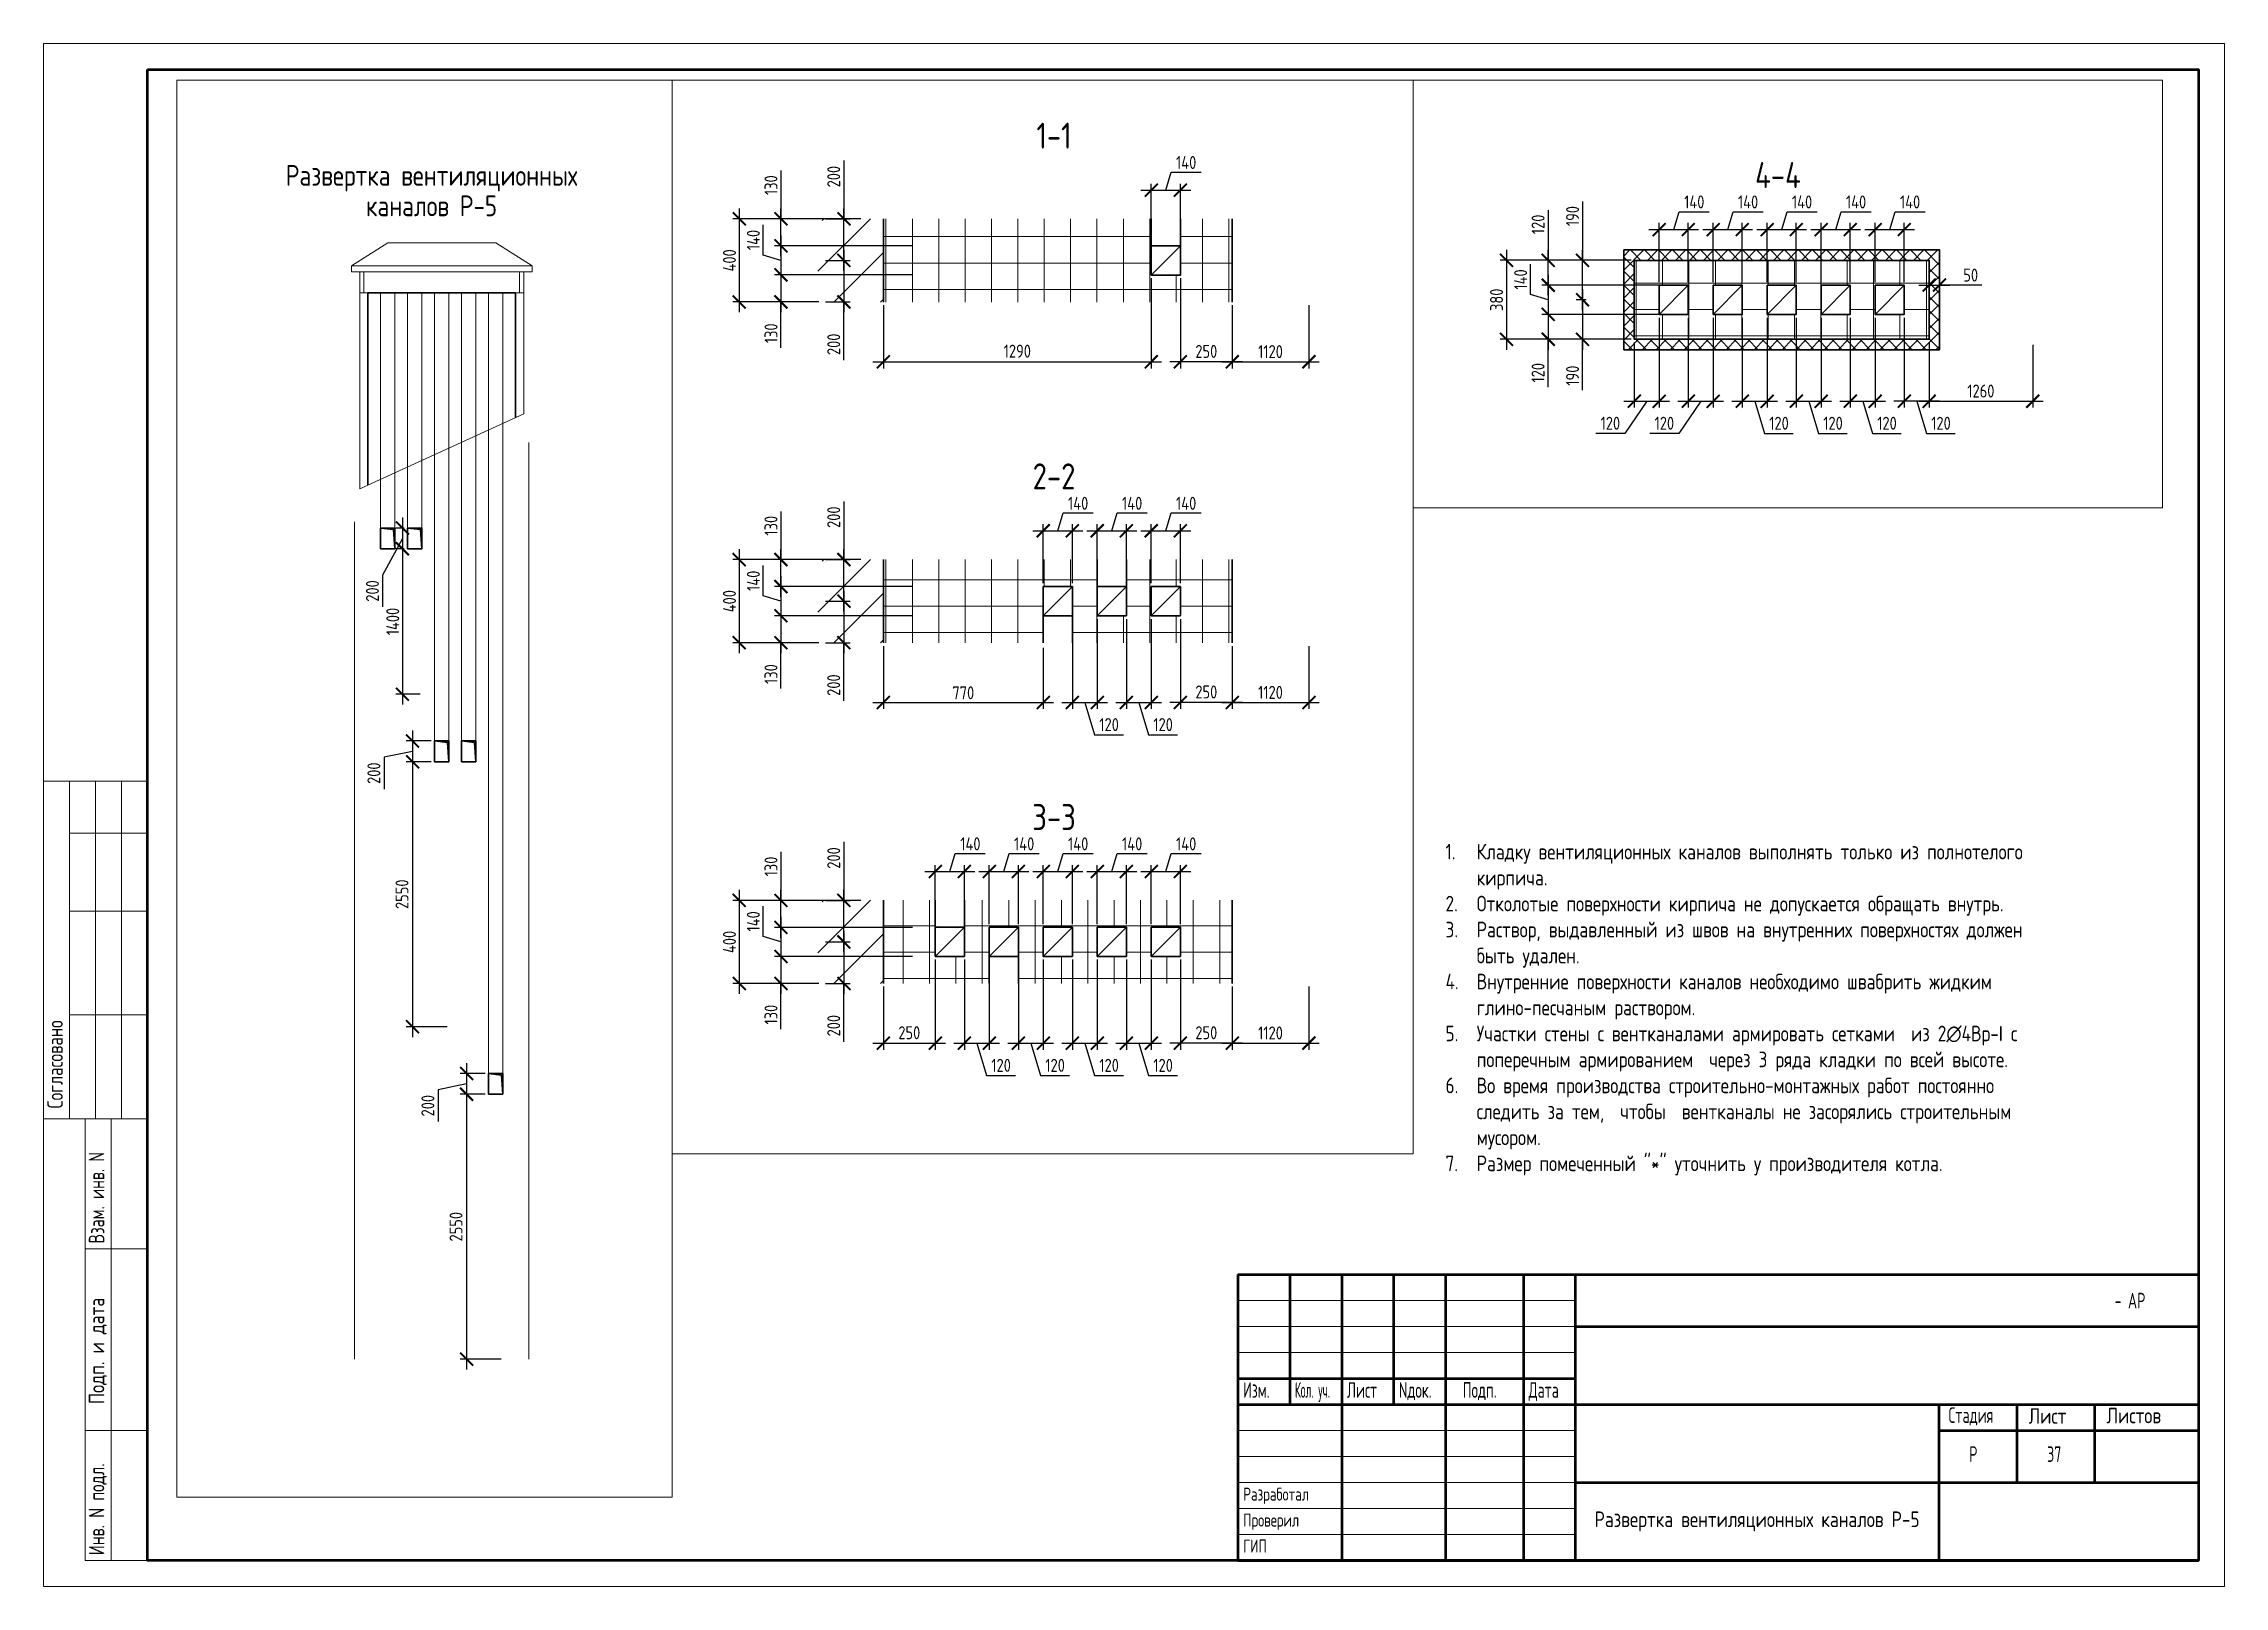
# Paper-space layout 'A37' of a CAD drawing. Header units: millimetres. Extents: x -3 to 417, y -3 to 294.
# The model-space entities are those that its viewports show. They can reach past a viewport. Long polylines and large blocks are cut down to what shows.
import ezdxf
from ezdxf.enums import TextEntityAlignment as Align

# ---------------------------------------------------------------- set-up
doc = ezdxf.new("R2010")
doc.units = ezdxf.units.MM
doc.header["$LTSCALE"] = 100
doc.header["$PDMODE"] = 35
doc.linetypes.add('GOST2.303 4', pattern=[7, 5, -2, 0])
for name, color, linetype, lineweight in [('0.3', 7, 'Continuous', 30), ('0.5', 7, 'Continuous', 50), ('Примітки 0.09', 200, 'Continuous', 9), ('Розміри 0.09', 5, 'Continuous', 9), ('Тонкі 0.18', 142, 'Continuous', 18), ('Штрихові 0.18', 7, 'GOST2.303 4', 18), ('Штрихування 0.09', 253, 'Continuous', 9)]:
    doc.layers.add(name, color=color, linetype=linetype, lineweight=lineweight)
doc.layers.add('ViewPorts', color=240, linetype='Continuous', plot=False)
doc.styles.add('GOST 2.304', font='CS_Gost2304.shx')
doc.styles.add('SPDS', font='SPDS.shx', dxfattribs={"width": 0.9})
doc.dimstyles.new('SPDS', dxfattribs={"dimscale": 100, "dimtxt": 2.5, "dimasz": 2.5, "dimexe": 1.25, "dimexo": 0.625, "dimtad": 1, "dimrnd": 0.001, "dimtxsty": 'GOST 2.304', "dimblk": 'ARCHTICK', "dimcen": 2.5, "dimdle": 2, "dimadec": 0, "dimazin": 2, "dimtfac": 0.75, "dimtmove": 1, "dimatfit": 3, "dimfxl": 0, "dimtolj": 1, "dimarcsym": 0})
pattern_1 = [(0, (657.5, 0), (0, 127), []), (90, (657.5, 0), (-127, 8e-15), [])]

psp = doc.layouts.new('A37')

# ---------------------------------------------------------------- texts
at = {"layer": 'Примітки 0.09', "style": 'SPDS', "width": 0.805546}
psp.add_text('37', height=3, dxfattribs=at).set_placement((382.84, 20.77))
at = {"layer": 'Примітки 0.09', "color": 7, "char_height": 3, "style": 'SPDS'}
for s, insert, width, attachment_point in [('\\pi-6,l6,t6,9,12;{\\Fcs_gost2304|c204;\\W1;\\C256;1.^IКладку вентиляционных каналов выполнять только из полнотелого \\P\\pi0,t9,12;кирпича.\\P\\pi-6,t6,9,12;2.^IОтколотые поверхности кирпича не допускается обращать внутрь.\\P3.^IРаствор, выдавленный из швов на внутренних поверхностях должен \\P\\pi0,t9,12;быть удален.\\P\\pi-6,t6,9,12;4.^IВнутренние поверхности каналов необходимо швабрить жидким \\P\\pi0,t9,12;глино-песчаным раствором.\\P\\pi-6,t6,9,12;5.^IУчастки стены с вентканалами армировать сетками  из 2∅4Вр-I с \\P\\pi0,t9,12;поперечным армированием  через 3 ряда кладки по всей высоте.\\P\\pi-6,t6,9,12;6.^IВо время производства строительно-монтажных работ постоянно \\P\\pi0,t9,12;следить за тем,  чтобы  вентканалы не засорялись строительным \\Pмусором.\\P\\pi-6,t6,9,12;7.^IРазмер помеченный "*" уточнить у производителя котла.}', (266.98, 139.76), 143.7885, 1), ('{\\W1;\\C256;Развертка вентиляционных каналов Р-5}', (326.98, 9.33), 70, 5)]:
    psp.add_mtext(s, dxfattribs=dict(at, insert=insert, width=width, attachment_point=attachment_point))

msp = doc.modelspace()

# ---------------------------------------------------------------- texts
at = {"layer": 'Примітки 0.09', "ltscale": 0.4, "style": 'GOST 2.304'}
for s, p in [('Развертка вентиляционных', (176774.105, -270153.718)), ('каналов Р-5', (176774.105, -270447.194))]:
    msp.add_text(s, height=200, dxfattribs=at).set_placement(p, align=Align.CENTER)
at = {"layer": 'Примітки 0.09', "ltscale": 0.25, "style": 'GOST 2.304'}
for s, p in [('1-1', (176853.794, -283421.43)), ('2-2', (176853.794, -285060.994)), ('3-3', (176853.794, -286700.557)), ('4-4', (176853.794, -288590.121))]:
    msp.add_text(s, height=125, dxfattribs=at).set_placement(p, align=Align.CENTER)

# ---------------------------------------------------------------- blocks, each defined once
blk = doc.blocks.new('A$C1BD929A5')
at = {"layer": 'Тонкі 0.18', "color": 0, "extrusion": (1, 0, 0)}
for points, elevation in [([(8500, 0), (15000, 0)], -2000), ([(14000, 0), (15000, 0)], -1500), ([(14000, 0), (15000, 0)], -1000), ([(14000, 0), (15000, 0)], -500), ([(12500, 0), (14000, 0)], -1500), ([(12500, 0), (14000, 0)], -1000), ([(12500, 0), (14000, 0)], -500), ([(10500, 0), (12500, 0)], -1500), ([(10500, 0), (12500, 0)], -1000), ([(10500, 0), (12500, 0)], -500), ([(8500, 0), (10500, 0)], -1500), ([(8500, 0), (10500, 0)], -1000), ([(8500, 0), (10500, 0)], -500), ([(0, 0), (8500, 0)], -1200), ([(0, 0), (8500, 0)], -700)]:
    blk.add_lwpolyline(points, dxfattribs=dict(at, elevation=elevation))
at = {"layer": 'Тонкі 0.18', "color": 0, "extrusion": (0, 1, 0)}
for points, elevation in [([(2000, 0), (0, 0)], 15000), ([(1500, 0), (1000, 0)], 14000), ([(1000, 0), (500, 0)], 14000), ([(500, 0), (0, 0)], 14000), ([(1500, 0), (1000, 0)], 12500), ([(1000, 0), (500, 0)], 12500), ([(500, 0), (0, 0)], 12500), ([(1500, 0), (1000, 0)], 10500), ([(1000, 0), (500, 0)], 10500), ([(500, 0), (0, 0)], 10500), ([(2000, 0), (0, 0)], 8500), ([(1200, 0), (0, 0)], 8500), ([(1200, 0), (0, 0)], 6000), ([(1200, 0), (0, 0)], 2500)]:
    blk.add_lwpolyline(points, dxfattribs=dict(at, elevation=elevation))
at = {"layer": 'Тонкі 0.18', "color": 0, "extrusion": (1, 0, 0)}
blk.add_lwpolyline([(0, 0), (8500, 0)], dxfattribs=at)
at = {"layer": 'Тонкі 0.18', "color": 0, "extrusion": (0, 1, 0)}
blk.add_lwpolyline([(1200, 0), (0, 0)], dxfattribs=at)
at = {"layer": 'Тонкі 0.18', "color": 0, "ltscale": 0.01, "style": 'SPDS'}
for s, width, p in [('Согласовано', 0.95, (-1630, 8700)), ('Взам. инв. N', 0.898187, (-830, 6100)), ('Инв. N подл.', 0.909605, (-830, 100))]:
    blk.add_text(s, height=300, rotation=90, dxfattribs=dict(at, width=width)).set_placement(p)
blk.add_text('Подп. и дата', height=300, rotation=90, dxfattribs=at).set_placement((-830, 3010))
blk = doc.blocks.new('A$C2803562B')
at = {"color": 7, "lineweight": 50, "extrusion": (1, 0, 0)}
for points, elevation in [([(5500, 0), (5000, 0)], -17500), ([(5500, 0), (5000, 0)], -16500), ([(5500, 0), (5000, 0)], -15500), ([(5500, 0), (5000, 0)], -14500), ([(5500, 0), (5000, 0)], -13000), ([(5500, 0), (5000, 0)], -12000), ([(5000, 0), (4500, 0)], -17500), ([(5000, 0), (4500, 0)], -16500), ([(5000, 0), (4500, 0)], -15500), ([(5000, 0), (4500, 0)], -14500), ([(5000, 0), (4500, 0)], -13000), ([(5000, 0), (4500, 0)], -12000), ([(4500, 0), (4000, 0)], -17500), ([(4500, 0), (4000, 0)], -16500), ([(4500, 0), (4000, 0)], -15500), ([(4500, 0), (4000, 0)], -14500), ([(4500, 0), (4000, 0)], -13000), ([(4500, 0), (4000, 0)], -12000), ([(4000, 0), (3500, 0)], -17500), ([(4000, 0), (3500, 0)], -16500), ([(4000, 0), (3500, 0)], -15500), ([(4000, 0), (3500, 0)], -14500), ([(4000, 0), (3500, 0)], -13000), ([(4000, 0), (3500, 0)], -12000), ([(3500, 0), (3000, 0)], -17500), ([(3500, 0), (3000, 0)], -16500), ([(3500, 0), (3000, 0)], -15500), ([(3500, 0), (3000, 0)], -14500), ([(3500, 0), (3000, 0)], -13000), ([(3500, 0), (3000, 0)], -12000), ([(3000, 0), (2500, 0)], -16500), ([(3000, 0), (2500, 0)], -14500), ([(3000, 0), (2500, 0)], -13000), ([(3000, 0), (2500, 0)], -12000), ([(3000, 0), (2500, 0)], -5000), ([(3000, 0), (2500, 0)], -3500), ([(3000, 0), (2500, 0)], -2000), ([(2500, 0), (2000, 0)], -16500), ([(2500, 0), (2000, 0)], -14500), ([(2500, 0), (2000, 0)], -13000), ([(2500, 0), (2000, 0)], -12000), ([(2500, 0), (2000, 0)], -5000), ([(2500, 0), (2000, 0)], -3500), ([(2500, 0), (2000, 0)], -2000), ([(2000, 0), (1500, 0)], -16500), ([(2000, 0), (1500, 0)], -14500), ([(2000, 0), (1500, 0)], -13000), ([(2000, 0), (1500, 0)], -12000), ([(2000, 0), (1500, 0)], -5000), ([(2000, 0), (1500, 0)], -3500), ([(2000, 0), (1500, 0)], -2000), ([(1500, 0), (1000, 0)], -16500), ([(1500, 0), (1000, 0)], -14500), ([(1500, 0), (1000, 0)], -13000), ([(1500, 0), (1000, 0)], -12000), ([(1500, 0), (0, 0)], -5000), ([(1000, 0), (500, 0)], -16500), ([(1000, 0), (500, 0)], -14500), ([(1000, 0), (500, 0)], -13000), ([(1000, 0), (500, 0)], -12000), ([(500, 0), (0, 0)], -16500), ([(500, 0), (0, 0)], -14500), ([(500, 0), (0, 0)], -13000), ([(500, 0), (0, 0)], -12000)]:
    blk.add_lwpolyline(points, dxfattribs=dict(at, elevation=elevation))
at = {"color": 7, "extrusion": (0, 1, 0)}
for points, elevation in [([(18500, 0), (17500, 0)], 5000), ([(17500, 0), (16500, 0)], 5000), ([(16500, 0), (15500, 0)], 5000), ([(15500, 0), (14500, 0)], 5000), ([(14500, 0), (13000, 0)], 5000), ([(13000, 0), (12000, 0)], 5000), ([(18500, 0), (17500, 0)], 4500), ([(17500, 0), (16500, 0)], 4500), ([(16500, 0), (15500, 0)], 4500), ([(15500, 0), (14500, 0)], 4500), ([(14500, 0), (13000, 0)], 4500), ([(13000, 0), (12000, 0)], 4500), ([(18500, 0), (17500, 0)], 4000), ([(17500, 0), (16500, 0)], 4000), ([(16500, 0), (15500, 0)], 4000), ([(15500, 0), (14500, 0)], 4000), ([(14500, 0), (13000, 0)], 4000), ([(13000, 0), (12000, 0)], 4000), ([(18500, 0), (17500, 0)], 2500), ([(17500, 0), (16500, 0)], 2500), ([(16500, 0), (15500, 0)], 2500), ([(15500, 0), (14500, 0)], 2500), ([(14500, 0), (13000, 0)], 2500), ([(13000, 0), (12000, 0)], 2500), ([(18500, 0), (17500, 0)], 2000), ([(17500, 0), (16500, 0)], 2000), ([(16500, 0), (15500, 0)], 2000), ([(15500, 0), (14500, 0)], 2000), ([(14500, 0), (13000, 0)], 2000), ([(13000, 0), (12000, 0)], 2000), ([(18500, 0), (17500, 0)], 1500), ([(17500, 0), (16500, 0)], 1500), ([(16500, 0), (15500, 0)], 1500), ([(15500, 0), (14500, 0)], 1500), ([(14500, 0), (13000, 0)], 1500), ([(13000, 0), (12000, 0)], 1500), ([(18500, 0), (17500, 0)], 1000), ([(17500, 0), (16500, 0)], 1000), ([(16500, 0), (15500, 0)], 1000), ([(15500, 0), (14500, 0)], 1000), ([(14500, 0), (13000, 0)], 1000), ([(13000, 0), (12000, 0)], 1000), ([(18500, 0), (17500, 0)], 500), ([(17500, 0), (16500, 0)], 500), ([(16500, 0), (15500, 0)], 500), ([(15500, 0), (14500, 0)], 500), ([(14500, 0), (13000, 0)], 500), ([(13000, 0), (12000, 0)], 500)]:
    blk.add_lwpolyline(points, dxfattribs=dict(at, elevation=elevation))
at = {"color": 7, "lineweight": 50, "extrusion": (0, 1, 0)}
for points, elevation in [([(12000, 0), (5000, 0)], 4500), ([(5000, 0), (3500, 0)], 4500), ([(3500, 0), (2000, 0)], 4500), ([(2000, 0), (0, 0)], 4500), ([(18500, 0), (17500, 0)], 3500), ([(17500, 0), (16500, 0)], 3500), ([(16500, 0), (15500, 0)], 3500), ([(15500, 0), (14500, 0)], 3500), ([(14500, 0), (13000, 0)], 3500), ([(13000, 0), (12000, 0)], 3500), ([(18500, 0), (17500, 0)], 3000), ([(17500, 0), (16500, 0)], 3000), ([(16500, 0), (15500, 0)], 3000), ([(15500, 0), (14500, 0)], 3000), ([(14500, 0), (13000, 0)], 3000), ([(13000, 0), (12000, 0)], 3000), ([(12000, 0), (5000, 0)], 3000), ([(5000, 0), (3500, 0)], 3000), ([(3500, 0), (2000, 0)], 3000), ([(2000, 0), (0, 0)], 3000), ([(5000, 0), (3500, 0)], 2500), ([(3500, 0), (2000, 0)], 2500), ([(2000, 0), (0, 0)], 2500), ([(12000, 0), (5000, 0)], 1500), ([(5000, 0), (3500, 0)], 1500), ([(3500, 0), (2000, 0)], 1500), ([(2000, 0), (0, 0)], 1500)]:
    blk.add_lwpolyline(points, dxfattribs=dict(at, elevation=elevation))
at = {"extrusion": (0, 1, 0)}
blk.add_lwpolyline([(18500, 0), (0, 0)], dxfattribs=at)
at = {"layer": '0.5', "color": 0, "extrusion": (1, 0, 0), "elevation": -18500}
blk.add_lwpolyline([(5500, 0), (0, 0)], dxfattribs=at)
at = {"layer": '0.5', "color": 0, "extrusion": (0, 1, 0), "elevation": 5500}
blk.add_lwpolyline([(18500, 0), (0, 0)], dxfattribs=at)
at = {"layer": '0.5', "color": 0, "extrusion": (1, 0, 0)}
blk.add_lwpolyline([(5500, 0), (0, 0)], dxfattribs=at)
at = {"layer": '0.5', "color": 0, "extrusion": (0, 1, 0)}
blk.add_lwpolyline([(18500, 0), (0, 0)], dxfattribs=at)
at = {"color": 7, "style": 'SPDS'}
for s, height, width, p in [('- АР', 300, 0.805546, (-1613, 4850)), ('Изм.', 300, 0.8, (-18400, 3130)), ('Кол. уч.', 300, 0.6, (-17400, 3130)), ('Лист', 300, 0.8, (-16400, 3130)), ('Nдок.', 300, 0.8, (-15400, 3130)), ('Подп.', 300, 0.8, (-14169, 3130)), ('Дата', 300, 0.8, (-12900, 3130)), ('Стадия', 300, 0.805546, (-4811, 2646)), ('Р', 300, 0.805546, (-4415, 1895)), ('Разработал', 250, 0.9, (-18396, 1150)), ('Проверил', 250, 0.9, (-18396, 650)), ('ГИП', 250, 0.9, (-18396, 150))]:
    blk.add_text(s, height=height, dxfattribs=dict(at, width=width)).set_placement(p)
for s, p in [('Лист', (-3269, 2630)), ('Листов', (-1769, 2638))]:
    blk.add_text(s, height=300, dxfattribs=at).set_placement(p)
blk = doc.blocks.new('_ArchTick')
at = {"color": 0, "linetype": 'ByBlock', "const_width": 0.15}
blk.add_lwpolyline([(-0.5, -0.5), (0.5, 0.5)], dxfattribs=at)
blk = doc.blocks.new('*D764')
at = {"layer": 'Defpoints', "color": 0, "transparency": 16777216}
for p in [(177712, -284159), (178081, -284159), (178081, -284447)]:
    blk.add_point(p, dxfattribs=at)
at = {"layer": 'Розміри 0.09', "color": 0, "lineweight": -2, "transparency": 16777216}
for p, q in [((177712, -284175), (177712, -284479)), ((178081, -284175), (178081, -284479)), ((177662, -284447), (178131, -284447))]:
    blk.add_line(p, q, dxfattribs=at)
at = {"layer": 'Розміри 0.09', "color": 0, "lineweight": -2, "transparency": 16777216, "xscale": 62.5, "yscale": 62.5, "zscale": 62.5, "rotation": 180}
blk.add_blockref('_ArchTick', (177712, -284447), dxfattribs=at)
at = {"layer": 'Розміри 0.09', "color": 0, "lineweight": -2, "transparency": 16777216, "xscale": 62.5, "yscale": 62.5, "zscale": 62.5}
blk.add_blockref('_ArchTick', (178081, -284447), dxfattribs=at)
at = {"layer": 'Розміри 0.09', "color": 0, "transparency": 16777216, "insert": (177896, -284398), "char_height": 62.5, "attachment_point": 5, "style": 'GOST 2.304'}
blk.add_mtext('\\A1;1120', dxfattribs=at)
blk = doc.blocks.new('*D765')
at = {"layer": 'Defpoints', "color": 0, "transparency": 16777216}
for p in [(177322, -278898), (177112, -281448), (177475, -281448)]:
    blk.add_point(p, dxfattribs=at)
at = {"layer": 'Розміри 0.09', "color": 0, "lineweight": -2, "transparency": 16777216}
for p, q in [((177112, -278798), (177112, -281548)), ((177291, -278898), (177049, -278898)), ((177444, -281448), (177049, -281448))]:
    blk.add_line(p, q, dxfattribs=at)
at = {"layer": 'Розміри 0.09', "color": 0, "lineweight": -2, "transparency": 16777216, "xscale": 125, "yscale": 125, "zscale": 125}
for p, rotation in [((177112, -278898), 90), ((177112, -281448), 270)]:
    blk.add_blockref('_ArchTick', p, dxfattribs=dict(at, rotation=rotation))
at = {"layer": 'Розміри 0.09', "color": 0, "transparency": 16777216, "insert": (177010, -280173), "char_height": 125, "attachment_point": 5, "rotation": 90, "style": 'GOST 2.304'}
blk.add_mtext('\\A1;2550', dxfattribs=at)
blk = doc.blocks.new('*D766')
at = {"layer": 'Defpoints', "color": 0, "transparency": 16777216}
for p in [(177322, -278698), (177112, -278898), (177322, -278898)]:
    blk.add_point(p, dxfattribs=at)
at = {"layer": 'Розміри 0.09', "color": 0, "lineweight": -2, "transparency": 16777216}
for p, q in [((177112, -278598), (177112, -278998)), ((177291, -278698), (177049, -278698)), ((177112, -278798), (176837, -278855)), ((176837, -278855), (176837, -279161)), ((177291, -278898), (177049, -278898))]:
    blk.add_line(p, q, dxfattribs=at)
at = {"layer": 'Розміри 0.09', "color": 0, "lineweight": -2, "transparency": 16777216, "xscale": 125, "yscale": 125, "zscale": 125}
for p, rotation in [((177112, -278698), 90), ((177112, -278898), 270)]:
    blk.add_blockref('_ArchTick', p, dxfattribs=dict(at, rotation=rotation))
at = {"layer": 'Розміри 0.09', "color": 0, "transparency": 16777216, "insert": (176739, -279008), "char_height": 125, "attachment_point": 5, "rotation": 90, "style": 'GOST 2.304'}
blk.add_mtext('\\A1;200', dxfattribs=at)
blk = doc.blocks.new('*D767')
at = {"layer": 'Defpoints', "color": 0, "transparency": 16777216}
for p in [(176802, -275698), (176592, -278248), (176955, -278248)]:
    blk.add_point(p, dxfattribs=at)
at = {"layer": 'Розміри 0.09', "color": 0, "lineweight": -2, "transparency": 16777216}
for p, q in [((176592, -275598), (176592, -278348)), ((176771, -275698), (176529, -275698)), ((176924, -278248), (176529, -278248))]:
    blk.add_line(p, q, dxfattribs=at)
at = {"layer": 'Розміри 0.09', "color": 0, "lineweight": -2, "transparency": 16777216, "xscale": 125, "yscale": 125, "zscale": 125}
for p, rotation in [((176592, -275698), 90), ((176592, -278248), 270)]:
    blk.add_blockref('_ArchTick', p, dxfattribs=dict(at, rotation=rotation))
at = {"layer": 'Розміри 0.09', "color": 0, "transparency": 16777216, "insert": (176490, -276973), "char_height": 125, "attachment_point": 5, "rotation": 90, "style": 'GOST 2.304'}
blk.add_mtext('\\A1;2550', dxfattribs=at)
blk = doc.blocks.new('*D768')
at = {"layer": 'Defpoints', "color": 0, "transparency": 16777216}
for p in [(176802, -275498), (176592, -275698), (176802, -275698)]:
    blk.add_point(p, dxfattribs=at)
at = {"layer": 'Розміри 0.09', "color": 0, "lineweight": -2, "transparency": 16777216}
for p, q in [((176592, -275398), (176592, -275798)), ((176771, -275498), (176529, -275498)), ((176592, -275598), (176317, -275655)), ((176317, -275655), (176317, -275961)), ((176771, -275698), (176529, -275698))]:
    blk.add_line(p, q, dxfattribs=at)
at = {"layer": 'Розміри 0.09', "color": 0, "lineweight": -2, "transparency": 16777216, "xscale": 125, "yscale": 125, "zscale": 125}
for p, rotation in [((176592, -275498), 90), ((176592, -275698), 270)]:
    blk.add_blockref('_ArchTick', p, dxfattribs=dict(at, rotation=rotation))
at = {"layer": 'Розміри 0.09', "color": 0, "transparency": 16777216, "insert": (176219, -275808), "char_height": 125, "attachment_point": 5, "rotation": 90, "style": 'GOST 2.304'}
blk.add_mtext('\\A1;200', dxfattribs=at)
blk = doc.blocks.new('*D769')
at = {"layer": 'Defpoints', "color": 0, "transparency": 16777216}
for p in [(176542, -273648), (176494, -275048), (176695, -275048)]:
    blk.add_point(p, dxfattribs=at)
at = {"layer": 'Розміри 0.09', "color": 0, "lineweight": -2, "transparency": 16777216}
for p, q in [((176494, -273548), (176494, -275148)), ((176511, -273648), (176432, -273648)), ((176664, -275048), (176432, -275048))]:
    blk.add_line(p, q, dxfattribs=at)
at = {"layer": 'Розміри 0.09', "color": 0, "lineweight": -2, "transparency": 16777216, "xscale": 125, "yscale": 125, "zscale": 125}
for p, rotation in [((176494, -273648), 90), ((176494, -275048), 270)]:
    blk.add_blockref('_ArchTick', p, dxfattribs=dict(at, rotation=rotation))
at = {"layer": 'Розміри 0.09', "color": 0, "transparency": 16777216, "insert": (176401, -274348), "char_height": 125, "attachment_point": 5, "rotation": 90, "style": 'GOST 2.304'}
blk.add_mtext('\\A1;1400', dxfattribs=at)
blk = doc.blocks.new('*D770')
at = {"layer": 'Defpoints', "color": 0, "transparency": 16777216}
for p in [(176542, -273448), (176494, -273648), (176542, -273648)]:
    blk.add_point(p, dxfattribs=at)
at = {"layer": 'Розміри 0.09', "color": 0, "lineweight": -2, "transparency": 16777216}
for p, q in [((176494, -273348), (176494, -273748)), ((176511, -273448), (176432, -273448)), ((176494, -273548), (176303, -273901)), ((176511, -273648), (176432, -273648)), ((176303, -273901), (176303, -274207))]:
    blk.add_line(p, q, dxfattribs=at)
at = {"layer": 'Розміри 0.09', "color": 0, "lineweight": -2, "transparency": 16777216, "xscale": 125, "yscale": 125, "zscale": 125}
for p, rotation in [((176494, -273448), 90), ((176494, -273648), 270)]:
    blk.add_blockref('_ArchTick', p, dxfattribs=dict(at, rotation=rotation))
at = {"layer": 'Розміри 0.09', "color": 0, "transparency": 16777216, "insert": (176205, -274054), "char_height": 125, "attachment_point": 5, "rotation": 90, "style": 'GOST 2.304'}
blk.add_mtext('\\A1;200', dxfattribs=at)
blk = doc.blocks.new('*D771')
at = {"layer": 'Defpoints', "color": 0, "transparency": 16777216}
for p in [(177462, -283621), (177322, -283889), (177462, -283889)]:
    blk.add_point(p, dxfattribs=at)
at = {"layer": 'Розміри 0.09', "color": 0, "lineweight": -2, "transparency": 16777216}
for p, q in [((177322, -283874), (177322, -283590)), ((177392, -283621), (177418, -283535)), ((177418, -283535), (177563, -283535)), ((177462, -283874), (177462, -283590)), ((177272, -283621), (177512, -283621))]:
    blk.add_line(p, q, dxfattribs=at)
at = {"layer": 'Розміри 0.09', "color": 0, "lineweight": -2, "transparency": 16777216, "xscale": 62.5, "yscale": 62.5, "zscale": 62.5, "rotation": 180}
blk.add_blockref('_ArchTick', (177322, -283621), dxfattribs=at)
at = {"layer": 'Розміри 0.09', "color": 0, "lineweight": -2, "transparency": 16777216, "xscale": 62.5, "yscale": 62.5, "zscale": 62.5}
blk.add_blockref('_ArchTick', (177462, -283621), dxfattribs=at)
at = {"layer": 'Розміри 0.09', "color": 0, "transparency": 16777216, "insert": (177490, -283488), "char_height": 62.5, "attachment_point": 5, "style": 'GOST 2.304'}
blk.add_mtext('\\A1;140', dxfattribs=at)
blk = doc.blocks.new('*D772')
at = {"layer": 'Defpoints', "color": 0, "transparency": 16777216}
for p in [(177462, -284029), (177712, -284159), (177462, -284447)]:
    blk.add_point(p, dxfattribs=at)
at = {"layer": 'Розміри 0.09', "color": 0, "lineweight": -2, "transparency": 16777216}
for p, q in [((177462, -284045), (177462, -284479)), ((177712, -284175), (177712, -284479)), ((177762, -284447), (177412, -284447))]:
    blk.add_line(p, q, dxfattribs=at)
at = {"layer": 'Розміри 0.09', "color": 0, "lineweight": -2, "transparency": 16777216, "xscale": 62.5, "yscale": 62.5, "zscale": 62.5, "rotation": 180}
blk.add_blockref('_ArchTick', (177462, -284447), dxfattribs=at)
at = {"layer": 'Розміри 0.09', "color": 0, "lineweight": -2, "transparency": 16777216, "xscale": 62.5, "yscale": 62.5, "zscale": 62.5}
blk.add_blockref('_ArchTick', (177712, -284447), dxfattribs=at)
at = {"layer": 'Розміри 0.09', "color": 0, "transparency": 16777216, "insert": (177587, -284397), "char_height": 62.5, "attachment_point": 5, "style": 'GOST 2.304'}
blk.add_mtext('\\A1;250', dxfattribs=at)
blk = doc.blocks.new('*D773')
at = {"layer": 'Defpoints', "color": 0, "transparency": 16777216}
for p in [(177322, -284029), (176032, -284159), (177322, -284447)]:
    blk.add_point(p, dxfattribs=at)
at = {"layer": 'Розміри 0.09', "color": 0, "lineweight": -2, "transparency": 16777216}
for p, q in [((177322, -284045), (177322, -284479)), ((176032, -284175), (176032, -284479)), ((175982, -284447), (177372, -284447))]:
    blk.add_line(p, q, dxfattribs=at)
at = {"layer": 'Розміри 0.09', "color": 0, "lineweight": -2, "transparency": 16777216, "xscale": 62.5, "yscale": 62.5, "zscale": 62.5, "rotation": 180}
blk.add_blockref('_ArchTick', (176032, -284447), dxfattribs=at)
at = {"layer": 'Розміри 0.09', "color": 0, "lineweight": -2, "transparency": 16777216, "xscale": 62.5, "yscale": 62.5, "zscale": 62.5}
blk.add_blockref('_ArchTick', (177322, -284447), dxfattribs=at)
at = {"layer": 'Розміри 0.09', "color": 0, "transparency": 16777216, "insert": (176677, -284396), "char_height": 62.5, "attachment_point": 5, "style": 'GOST 2.304'}
blk.add_mtext('\\A1;1290', dxfattribs=at)
blk = doc.blocks.new('*D774')
at = {"layer": 'Defpoints', "color": 0, "transparency": 16777216}
for p in [(175539, -283759), (175939, -283759), (176189, -283889)]:
    blk.add_point(p, dxfattribs=at)
at = {"layer": 'Розміри 0.09', "color": 0, "lineweight": -2, "transparency": 16777216}
for p, q in [((175539, -283527), (175539, -283759)), ((175539, -283939), (175539, -283709)), ((175923, -283759), (175508, -283759)), ((176173, -283889), (175508, -283889))]:
    blk.add_line(p, q, dxfattribs=at)
at = {"layer": 'Розміри 0.09', "color": 0, "lineweight": -2, "transparency": 16777216, "xscale": 62.5, "yscale": 62.5, "zscale": 62.5}
for p, rotation in [((175539, -283759), 90), ((175539, -283889), 270)]:
    blk.add_blockref('_ArchTick', p, dxfattribs=dict(at, rotation=rotation))
at = {"layer": 'Розміри 0.09', "color": 0, "transparency": 16777216, "insert": (175491, -283597), "char_height": 62.5, "attachment_point": 5, "rotation": 90, "style": 'GOST 2.304'}
blk.add_mtext('\\A1;130', dxfattribs=at)
blk = doc.blocks.new('*D775')
at = {"layer": 'Defpoints', "color": 0, "transparency": 16777216}
for p in [(176189, -283889), (175539, -284029), (176189, -284029)]:
    blk.add_point(p, dxfattribs=at)
at = {"layer": 'Розміри 0.09', "color": 0, "lineweight": -2, "transparency": 16777216}
for p, q in [((175453, -283934), (175453, -283788)), ((176173, -283889), (175508, -283889)), ((175539, -283839), (175539, -284079)), ((175539, -283959), (175453, -283934)), ((176173, -284029), (175508, -284029))]:
    blk.add_line(p, q, dxfattribs=at)
at = {"layer": 'Розміри 0.09', "color": 0, "lineweight": -2, "transparency": 16777216, "xscale": 62.5, "yscale": 62.5, "zscale": 62.5}
for p, rotation in [((175539, -283889), 90), ((175539, -284029), 270)]:
    blk.add_blockref('_ArchTick', p, dxfattribs=dict(at, rotation=rotation))
at = {"layer": 'Розміри 0.09', "color": 0, "transparency": 16777216, "insert": (175406, -283861), "char_height": 62.5, "attachment_point": 5, "rotation": 90, "style": 'GOST 2.304'}
blk.add_mtext('\\A1;140', dxfattribs=at)
blk = doc.blocks.new('*D776')
at = {"layer": 'Defpoints', "color": 0, "transparency": 16777216}
for p in [(176189, -284029), (175539, -284159), (175738, -284159)]:
    blk.add_point(p, dxfattribs=at)
at = {"layer": 'Розміри 0.09', "color": 0, "lineweight": -2, "transparency": 16777216}
for p, q in [((175539, -283979), (175539, -284209)), ((176173, -284029), (175508, -284029)), ((175722, -284159), (175508, -284159)), ((175539, -284380), (175539, -284159))]:
    blk.add_line(p, q, dxfattribs=at)
at = {"layer": 'Розміри 0.09', "color": 0, "lineweight": -2, "transparency": 16777216, "xscale": 62.5, "yscale": 62.5, "zscale": 62.5}
for p, rotation in [((175539, -284029), 90), ((175539, -284159), 270)]:
    blk.add_blockref('_ArchTick', p, dxfattribs=dict(at, rotation=rotation))
at = {"layer": 'Розміри 0.09', "color": 0, "transparency": 16777216, "insert": (175491, -284310), "char_height": 62.5, "attachment_point": 5, "rotation": 90, "style": 'GOST 2.304'}
blk.add_mtext('\\A1;130', dxfattribs=at)
blk = doc.blocks.new('*D777')
at = {"layer": 'Defpoints', "color": 0, "transparency": 16777216}
for p in [(175738, -283759), (175842, -283759), (175738, -283959)]:
    blk.add_point(p, dxfattribs=at)
at = {"layer": 'Розміри 0.09', "color": 0, "lineweight": -2, "transparency": 16777216}
for p, q in [((175842, -283479), (175842, -283759)), ((175842, -284009), (175842, -283709)), ((175753, -283759), (175873, -283759)), ((175753, -283959), (175873, -283959))]:
    blk.add_line(p, q, dxfattribs=at)
at = {"layer": 'Розміри 0.09', "color": 0, "lineweight": -2, "transparency": 16777216, "xscale": 62.5, "yscale": 62.5, "zscale": 62.5}
for p, rotation in [((175842, -283759), 90), ((175842, -283959), 270)]:
    blk.add_blockref('_ArchTick', p, dxfattribs=dict(at, rotation=rotation))
at = {"layer": 'Розміри 0.09', "color": 0, "transparency": 16777216, "insert": (175793, -283556), "char_height": 62.5, "attachment_point": 5, "rotation": 90, "style": 'GOST 2.304'}
blk.add_mtext('\\A1;200', dxfattribs=at)
blk = doc.blocks.new('*D778')
at = {"layer": 'Defpoints', "color": 0, "transparency": 16777216}
for p in [(175738, -283959), (175738, -284159), (175842, -284159)]:
    blk.add_point(p, dxfattribs=at)
at = {"layer": 'Розміри 0.09', "color": 0, "lineweight": -2, "transparency": 16777216}
for p, q in [((175842, -283909), (175842, -284209)), ((175753, -283959), (175873, -283959)), ((175753, -284159), (175873, -284159)), ((175842, -284440), (175842, -284159))]:
    blk.add_line(p, q, dxfattribs=at)
at = {"layer": 'Розміри 0.09', "color": 0, "lineweight": -2, "transparency": 16777216, "xscale": 62.5, "yscale": 62.5, "zscale": 62.5}
for p, rotation in [((175842, -283959), 90), ((175842, -284159), 270)]:
    blk.add_blockref('_ArchTick', p, dxfattribs=dict(at, rotation=rotation))
at = {"layer": 'Розміри 0.09', "color": 0, "transparency": 16777216, "insert": (175793, -284363), "char_height": 62.5, "attachment_point": 5, "rotation": 90, "style": 'GOST 2.304'}
blk.add_mtext('\\A1;200', dxfattribs=at)
blk = doc.blocks.new('*D779')
at = {"layer": 'Defpoints', "color": 0, "transparency": 16777216}
for p in [(175738, -283759), (175338, -284159), (175738, -284159)]:
    blk.add_point(p, dxfattribs=at)
at = {"layer": 'Розміри 0.09', "color": 0, "lineweight": -2, "transparency": 16777216}
for p, q in [((175338, -283709), (175338, -284209)), ((175722, -283759), (175307, -283759)), ((175722, -284159), (175307, -284159))]:
    blk.add_line(p, q, dxfattribs=at)
at = {"layer": 'Розміри 0.09', "color": 0, "lineweight": -2, "transparency": 16777216, "xscale": 62.5, "yscale": 62.5, "zscale": 62.5}
for p, rotation in [((175338, -283759), 90), ((175338, -284159), 270)]:
    blk.add_blockref('_ArchTick', p, dxfattribs=dict(at, rotation=rotation))
at = {"layer": 'Розміри 0.09', "color": 0, "transparency": 16777216, "insert": (175291, -283959), "char_height": 62.5, "attachment_point": 5, "rotation": 90, "style": 'GOST 2.304'}
blk.add_mtext('\\A1;400', dxfattribs=at)
blk = doc.blocks.new('*D793')
at = {"layer": 'Defpoints', "color": 0, "transparency": 16777216}
for p in [(177712, -285799), (178081, -285799), (178081, -286087)]:
    blk.add_point(p, dxfattribs=at)
at = {"layer": 'Розміри 0.09', "color": 0, "lineweight": -2, "transparency": 16777216}
for p, q in [((177712, -285815), (177712, -286118)), ((178081, -285815), (178081, -286118)), ((177662, -286087), (178131, -286087))]:
    blk.add_line(p, q, dxfattribs=at)
at = {"layer": 'Розміри 0.09', "color": 0, "lineweight": -2, "transparency": 16777216, "xscale": 62.5, "yscale": 62.5, "zscale": 62.5, "rotation": 180}
blk.add_blockref('_ArchTick', (177712, -286087), dxfattribs=at)
at = {"layer": 'Розміри 0.09', "color": 0, "lineweight": -2, "transparency": 16777216, "xscale": 62.5, "yscale": 62.5, "zscale": 62.5}
blk.add_blockref('_ArchTick', (178081, -286087), dxfattribs=at)
at = {"layer": 'Розміри 0.09', "color": 0, "transparency": 16777216, "insert": (177896, -286038), "char_height": 62.5, "attachment_point": 5, "style": 'GOST 2.304'}
blk.add_mtext('\\A1;1120', dxfattribs=at)
blk = doc.blocks.new('*D789')
at = {"layer": 'Defpoints', "color": 0, "transparency": 16777216}
for p in [(176942, -285260), (176802, -285529), (176942, -285529)]:
    blk.add_point(p, dxfattribs=at)
at = {"layer": 'Розміри 0.09', "color": 0, "lineweight": -2, "transparency": 16777216}
for p, q in [((176872, -285260), (176898, -285174)), ((176898, -285174), (177043, -285174)), ((176752, -285260), (176992, -285260)), ((176802, -285513), (176802, -285229)), ((176942, -285513), (176942, -285229))]:
    blk.add_line(p, q, dxfattribs=at)
at = {"layer": 'Розміри 0.09', "color": 0, "lineweight": -2, "transparency": 16777216, "xscale": 62.5, "yscale": 62.5, "zscale": 62.5, "rotation": 180}
blk.add_blockref('_ArchTick', (176802, -285260), dxfattribs=at)
at = {"layer": 'Розміри 0.09', "color": 0, "lineweight": -2, "transparency": 16777216, "xscale": 62.5, "yscale": 62.5, "zscale": 62.5}
blk.add_blockref('_ArchTick', (176942, -285260), dxfattribs=at)
at = {"layer": 'Розміри 0.09', "color": 0, "transparency": 16777216, "insert": (176970, -285128), "char_height": 62.5, "attachment_point": 5, "style": 'GOST 2.304'}
blk.add_mtext('\\A1;140', dxfattribs=at)
blk = doc.blocks.new('*D790')
at = {"layer": 'Defpoints', "color": 0, "transparency": 16777216}
for p in [(177202, -285260), (177062, -285529), (177202, -285529)]:
    blk.add_point(p, dxfattribs=at)
at = {"layer": 'Розміри 0.09', "color": 0, "lineweight": -2, "transparency": 16777216}
for p, q in [((177132, -285260), (177158, -285174)), ((177158, -285174), (177303, -285174)), ((177012, -285260), (177252, -285260)), ((177062, -285513), (177062, -285229)), ((177202, -285513), (177202, -285229))]:
    blk.add_line(p, q, dxfattribs=at)
at = {"layer": 'Розміри 0.09', "color": 0, "lineweight": -2, "transparency": 16777216, "xscale": 62.5, "yscale": 62.5, "zscale": 62.5, "rotation": 180}
blk.add_blockref('_ArchTick', (177062, -285260), dxfattribs=at)
at = {"layer": 'Розміри 0.09', "color": 0, "lineweight": -2, "transparency": 16777216, "xscale": 62.5, "yscale": 62.5, "zscale": 62.5}
blk.add_blockref('_ArchTick', (177202, -285260), dxfattribs=at)
at = {"layer": 'Розміри 0.09', "color": 0, "transparency": 16777216, "insert": (177230, -285128), "char_height": 62.5, "attachment_point": 5, "style": 'GOST 2.304'}
blk.add_mtext('\\A1;140', dxfattribs=at)
blk = doc.blocks.new('*D791')
at = {"layer": 'Defpoints', "color": 0, "transparency": 16777216}
for p in [(177462, -285260), (177322, -285529), (177462, -285529)]:
    blk.add_point(p, dxfattribs=at)
at = {"layer": 'Розміри 0.09', "color": 0, "lineweight": -2, "transparency": 16777216}
for p, q in [((177392, -285260), (177418, -285174)), ((177418, -285174), (177563, -285174)), ((177272, -285260), (177512, -285260)), ((177322, -285513), (177322, -285229)), ((177462, -285513), (177462, -285229))]:
    blk.add_line(p, q, dxfattribs=at)
at = {"layer": 'Розміри 0.09', "color": 0, "lineweight": -2, "transparency": 16777216, "xscale": 62.5, "yscale": 62.5, "zscale": 62.5, "rotation": 180}
blk.add_blockref('_ArchTick', (177322, -285260), dxfattribs=at)
at = {"layer": 'Розміри 0.09', "color": 0, "lineweight": -2, "transparency": 16777216, "xscale": 62.5, "yscale": 62.5, "zscale": 62.5}
blk.add_blockref('_ArchTick', (177462, -285260), dxfattribs=at)
at = {"layer": 'Розміри 0.09', "color": 0, "transparency": 16777216, "insert": (177490, -285128), "char_height": 62.5, "attachment_point": 5, "style": 'GOST 2.304'}
blk.add_mtext('\\A1;140', dxfattribs=at)
blk = doc.blocks.new('*D792')
at = {"layer": 'Defpoints', "color": 0, "transparency": 16777216}
for p in [(177462, -285669), (177712, -285799), (177462, -286087)]:
    blk.add_point(p, dxfattribs=at)
at = {"layer": 'Розміри 0.09', "color": 0, "lineweight": -2, "transparency": 16777216}
for p, q in [((177462, -285685), (177462, -286118)), ((177712, -285815), (177712, -286118)), ((177762, -286087), (177412, -286087))]:
    blk.add_line(p, q, dxfattribs=at)
at = {"layer": 'Розміри 0.09', "color": 0, "lineweight": -2, "transparency": 16777216, "xscale": 62.5, "yscale": 62.5, "zscale": 62.5, "rotation": 180}
blk.add_blockref('_ArchTick', (177462, -286087), dxfattribs=at)
at = {"layer": 'Розміри 0.09', "color": 0, "lineweight": -2, "transparency": 16777216, "xscale": 62.5, "yscale": 62.5, "zscale": 62.5}
blk.add_blockref('_ArchTick', (177712, -286087), dxfattribs=at)
at = {"layer": 'Розміри 0.09', "color": 0, "transparency": 16777216, "insert": (177587, -286036), "char_height": 62.5, "attachment_point": 5, "style": 'GOST 2.304'}
blk.add_mtext('\\A1;250', dxfattribs=at)
blk = doc.blocks.new('*D780')
at = {"layer": 'Defpoints', "color": 0, "transparency": 16777216}
for p in [(177202, -285669), (177322, -285669), (177322, -286087)]:
    blk.add_point(p, dxfattribs=at)
at = {"layer": 'Розміри 0.09', "color": 0, "lineweight": -2, "transparency": 16777216}
for p, q in [((177202, -285685), (177202, -286118)), ((177322, -285685), (177322, -286118)), ((177152, -286087), (177372, -286087)), ((177262, -286087), (177309, -286243)), ((177309, -286243), (177448, -286243))]:
    blk.add_line(p, q, dxfattribs=at)
at = {"layer": 'Розміри 0.09', "color": 0, "lineweight": -2, "transparency": 16777216, "xscale": 62.5, "yscale": 62.5, "zscale": 62.5, "rotation": 180}
blk.add_blockref('_ArchTick', (177202, -286087), dxfattribs=at)
at = {"layer": 'Розміри 0.09', "color": 0, "lineweight": -2, "transparency": 16777216, "xscale": 62.5, "yscale": 62.5, "zscale": 62.5}
blk.add_blockref('_ArchTick', (177322, -286087), dxfattribs=at)
at = {"layer": 'Розміри 0.09', "color": 0, "transparency": 16777216, "insert": (177379, -286193), "char_height": 62.5, "attachment_point": 5, "style": 'GOST 2.304'}
blk.add_mtext('\\A1;120', dxfattribs=at)
blk = doc.blocks.new('*D781')
at = {"layer": 'Defpoints', "color": 0, "transparency": 16777216}
for p in [(176942, -285669), (177062, -285669), (177062, -286087)]:
    blk.add_point(p, dxfattribs=at)
at = {"layer": 'Розміри 0.09', "color": 0, "lineweight": -2, "transparency": 16777216}
for p, q in [((176942, -285685), (176942, -286118)), ((177062, -285685), (177062, -286118)), ((176892, -286087), (177112, -286087)), ((177002, -286087), (177049, -286243)), ((177049, -286243), (177188, -286243))]:
    blk.add_line(p, q, dxfattribs=at)
at = {"layer": 'Розміри 0.09', "color": 0, "lineweight": -2, "transparency": 16777216, "xscale": 62.5, "yscale": 62.5, "zscale": 62.5, "rotation": 180}
blk.add_blockref('_ArchTick', (176942, -286087), dxfattribs=at)
at = {"layer": 'Розміри 0.09', "color": 0, "lineweight": -2, "transparency": 16777216, "xscale": 62.5, "yscale": 62.5, "zscale": 62.5}
blk.add_blockref('_ArchTick', (177062, -286087), dxfattribs=at)
at = {"layer": 'Розміри 0.09', "color": 0, "transparency": 16777216, "insert": (177119, -286193), "char_height": 62.5, "attachment_point": 5, "style": 'GOST 2.304'}
blk.add_mtext('\\A1;120', dxfattribs=at)
blk = doc.blocks.new('*D782')
at = {"layer": 'Defpoints', "color": 0, "transparency": 16777216}
for p in [(176032, -285799), (176802, -285808), (176802, -286087)]:
    blk.add_point(p, dxfattribs=at)
at = {"layer": 'Розміри 0.09', "color": 0, "lineweight": -2, "transparency": 16777216}
for p, q in [((176032, -285815), (176032, -286118)), ((176802, -285824), (176802, -286118)), ((175982, -286087), (176852, -286087))]:
    blk.add_line(p, q, dxfattribs=at)
at = {"layer": 'Розміри 0.09', "color": 0, "lineweight": -2, "transparency": 16777216, "xscale": 62.5, "yscale": 62.5, "zscale": 62.5, "rotation": 180}
blk.add_blockref('_ArchTick', (176032, -286087), dxfattribs=at)
at = {"layer": 'Розміри 0.09', "color": 0, "lineweight": -2, "transparency": 16777216, "xscale": 62.5, "yscale": 62.5, "zscale": 62.5}
blk.add_blockref('_ArchTick', (176802, -286087), dxfattribs=at)
at = {"layer": 'Розміри 0.09', "color": 0, "transparency": 16777216, "insert": (176417, -286040), "char_height": 62.5, "attachment_point": 5, "style": 'GOST 2.304'}
blk.add_mtext('\\A1;770', dxfattribs=at)
blk = doc.blocks.new('*D783')
at = {"layer": 'Defpoints', "color": 0, "transparency": 16777216}
for p in [(175539, -285399), (175939, -285399), (176189, -285529)]:
    blk.add_point(p, dxfattribs=at)
at = {"layer": 'Розміри 0.09', "color": 0, "lineweight": -2, "transparency": 16777216}
for p, q in [((175539, -285167), (175539, -285399)), ((175539, -285579), (175539, -285349)), ((175923, -285399), (175508, -285399)), ((176173, -285529), (175508, -285529))]:
    blk.add_line(p, q, dxfattribs=at)
at = {"layer": 'Розміри 0.09', "color": 0, "lineweight": -2, "transparency": 16777216, "xscale": 62.5, "yscale": 62.5, "zscale": 62.5}
for p, rotation in [((175539, -285399), 90), ((175539, -285529), 270)]:
    blk.add_blockref('_ArchTick', p, dxfattribs=dict(at, rotation=rotation))
at = {"layer": 'Розміри 0.09', "color": 0, "transparency": 16777216, "insert": (175491, -285236), "char_height": 62.5, "attachment_point": 5, "rotation": 90, "style": 'GOST 2.304'}
blk.add_mtext('\\A1;130', dxfattribs=at)
blk = doc.blocks.new('*D784')
at = {"layer": 'Defpoints', "color": 0, "transparency": 16777216}
for p in [(176189, -285529), (175539, -285669), (176189, -285669)]:
    blk.add_point(p, dxfattribs=at)
at = {"layer": 'Розміри 0.09', "color": 0, "lineweight": -2, "transparency": 16777216}
for p, q in [((175453, -285573), (175453, -285428)), ((175539, -285479), (175539, -285719)), ((175539, -285599), (175453, -285573)), ((176173, -285529), (175508, -285529)), ((176173, -285669), (175508, -285669))]:
    blk.add_line(p, q, dxfattribs=at)
at = {"layer": 'Розміри 0.09', "color": 0, "lineweight": -2, "transparency": 16777216, "xscale": 62.5, "yscale": 62.5, "zscale": 62.5}
for p, rotation in [((175539, -285529), 90), ((175539, -285669), 270)]:
    blk.add_blockref('_ArchTick', p, dxfattribs=dict(at, rotation=rotation))
at = {"layer": 'Розміри 0.09', "color": 0, "transparency": 16777216, "insert": (175406, -285501), "char_height": 62.5, "attachment_point": 5, "rotation": 90, "style": 'GOST 2.304'}
blk.add_mtext('\\A1;140', dxfattribs=at)
blk = doc.blocks.new('*D785')
at = {"layer": 'Defpoints', "color": 0, "transparency": 16777216}
for p in [(176189, -285669), (175539, -285799), (175738, -285799)]:
    blk.add_point(p, dxfattribs=at)
at = {"layer": 'Розміри 0.09', "color": 0, "lineweight": -2, "transparency": 16777216}
for p, q in [((176173, -285669), (175508, -285669)), ((175539, -285619), (175539, -285849)), ((175722, -285799), (175508, -285799)), ((175539, -286019), (175539, -285799))]:
    blk.add_line(p, q, dxfattribs=at)
at = {"layer": 'Розміри 0.09', "color": 0, "lineweight": -2, "transparency": 16777216, "xscale": 62.5, "yscale": 62.5, "zscale": 62.5}
for p, rotation in [((175539, -285669), 90), ((175539, -285799), 270)]:
    blk.add_blockref('_ArchTick', p, dxfattribs=dict(at, rotation=rotation))
at = {"layer": 'Розміри 0.09', "color": 0, "transparency": 16777216, "insert": (175491, -285950), "char_height": 62.5, "attachment_point": 5, "rotation": 90, "style": 'GOST 2.304'}
blk.add_mtext('\\A1;130', dxfattribs=at)
blk = doc.blocks.new('*D786')
at = {"layer": 'Defpoints', "color": 0, "transparency": 16777216}
for p in [(175738, -285399), (175842, -285399), (175738, -285599)]:
    blk.add_point(p, dxfattribs=at)
at = {"layer": 'Розміри 0.09', "color": 0, "lineweight": -2, "transparency": 16777216}
for p, q in [((175842, -285119), (175842, -285399)), ((175842, -285649), (175842, -285349)), ((175753, -285399), (175873, -285399)), ((175753, -285599), (175873, -285599))]:
    blk.add_line(p, q, dxfattribs=at)
at = {"layer": 'Розміри 0.09', "color": 0, "lineweight": -2, "transparency": 16777216, "xscale": 62.5, "yscale": 62.5, "zscale": 62.5}
for p, rotation in [((175842, -285399), 90), ((175842, -285599), 270)]:
    blk.add_blockref('_ArchTick', p, dxfattribs=dict(at, rotation=rotation))
at = {"layer": 'Розміри 0.09', "color": 0, "transparency": 16777216, "insert": (175793, -285195), "char_height": 62.5, "attachment_point": 5, "rotation": 90, "style": 'GOST 2.304'}
blk.add_mtext('\\A1;200', dxfattribs=at)
blk = doc.blocks.new('*D787')
at = {"layer": 'Defpoints', "color": 0, "transparency": 16777216}
for p in [(175738, -285599), (175738, -285799), (175842, -285799)]:
    blk.add_point(p, dxfattribs=at)
at = {"layer": 'Розміри 0.09', "color": 0, "lineweight": -2, "transparency": 16777216}
for p, q in [((175753, -285599), (175873, -285599)), ((175842, -285549), (175842, -285849)), ((175753, -285799), (175873, -285799)), ((175842, -286079), (175842, -285799))]:
    blk.add_line(p, q, dxfattribs=at)
at = {"layer": 'Розміри 0.09', "color": 0, "lineweight": -2, "transparency": 16777216, "xscale": 62.5, "yscale": 62.5, "zscale": 62.5}
for p, rotation in [((175842, -285599), 90), ((175842, -285799), 270)]:
    blk.add_blockref('_ArchTick', p, dxfattribs=dict(at, rotation=rotation))
at = {"layer": 'Розміри 0.09', "color": 0, "transparency": 16777216, "insert": (175793, -286003), "char_height": 62.5, "attachment_point": 5, "rotation": 90, "style": 'GOST 2.304'}
blk.add_mtext('\\A1;200', dxfattribs=at)
blk = doc.blocks.new('*D788')
at = {"layer": 'Defpoints', "color": 0, "transparency": 16777216}
for p in [(175738, -285399), (175338, -285799), (175738, -285799)]:
    blk.add_point(p, dxfattribs=at)
at = {"layer": 'Розміри 0.09', "color": 0, "lineweight": -2, "transparency": 16777216}
for p, q in [((175338, -285349), (175338, -285849)), ((175722, -285399), (175307, -285399)), ((175722, -285799), (175307, -285799))]:
    blk.add_line(p, q, dxfattribs=at)
at = {"layer": 'Розміри 0.09', "color": 0, "lineweight": -2, "transparency": 16777216, "xscale": 62.5, "yscale": 62.5, "zscale": 62.5}
for p, rotation in [((175338, -285399), 90), ((175338, -285799), 270)]:
    blk.add_blockref('_ArchTick', p, dxfattribs=dict(at, rotation=rotation))
at = {"layer": 'Розміри 0.09', "color": 0, "transparency": 16777216, "insert": (175291, -285599), "char_height": 62.5, "attachment_point": 5, "rotation": 90, "style": 'GOST 2.304'}
blk.add_mtext('\\A1;400', dxfattribs=at)
blk = doc.blocks.new('*D811')
at = {"layer": 'Defpoints', "color": 0, "transparency": 16777216}
for p in [(177712, -287439), (178081, -287439), (178081, -287726)]:
    blk.add_point(p, dxfattribs=at)
at = {"layer": 'Розміри 0.09', "color": 0, "lineweight": -2, "transparency": 16777216}
for p, q in [((177712, -287454), (177712, -287758)), ((178081, -287454), (178081, -287758)), ((177662, -287726), (178131, -287726))]:
    blk.add_line(p, q, dxfattribs=at)
at = {"layer": 'Розміри 0.09', "color": 0, "lineweight": -2, "transparency": 16777216, "xscale": 62.5, "yscale": 62.5, "zscale": 62.5, "rotation": 180}
blk.add_blockref('_ArchTick', (177712, -287726), dxfattribs=at)
at = {"layer": 'Розміри 0.09', "color": 0, "lineweight": -2, "transparency": 16777216, "xscale": 62.5, "yscale": 62.5, "zscale": 62.5}
blk.add_blockref('_ArchTick', (178081, -287726), dxfattribs=at)
at = {"layer": 'Розміри 0.09', "color": 0, "transparency": 16777216, "insert": (177896, -287677), "char_height": 62.5, "attachment_point": 5, "style": 'GOST 2.304'}
blk.add_mtext('\\A1;1120', dxfattribs=at)
blk = doc.blocks.new('*D805')
at = {"layer": 'Defpoints', "color": 0, "transparency": 16777216}
for p in [(176682, -286900), (176542, -287169), (176682, -287169)]:
    blk.add_point(p, dxfattribs=at)
at = {"layer": 'Розміри 0.09', "color": 0, "lineweight": -2, "transparency": 16777216}
for p, q in [((176612, -286900), (176638, -286814)), ((176638, -286814), (176783, -286814)), ((176492, -286900), (176732, -286900)), ((176542, -287153), (176542, -286869)), ((176682, -287153), (176682, -286869))]:
    blk.add_line(p, q, dxfattribs=at)
at = {"layer": 'Розміри 0.09', "color": 0, "lineweight": -2, "transparency": 16777216, "xscale": 62.5, "yscale": 62.5, "zscale": 62.5, "rotation": 180}
blk.add_blockref('_ArchTick', (176542, -286900), dxfattribs=at)
at = {"layer": 'Розміри 0.09', "color": 0, "lineweight": -2, "transparency": 16777216, "xscale": 62.5, "yscale": 62.5, "zscale": 62.5}
blk.add_blockref('_ArchTick', (176682, -286900), dxfattribs=at)
at = {"layer": 'Розміри 0.09', "color": 0, "transparency": 16777216, "insert": (176710, -286767), "char_height": 62.5, "attachment_point": 5, "style": 'GOST 2.304'}
blk.add_mtext('\\A1;140', dxfattribs=at)
blk = doc.blocks.new('*D806')
at = {"layer": 'Defpoints', "color": 0, "transparency": 16777216}
for p in [(176422, -286900), (176282, -287169), (176422, -287169)]:
    blk.add_point(p, dxfattribs=at)
at = {"layer": 'Розміри 0.09', "color": 0, "lineweight": -2, "transparency": 16777216}
for p, q in [((176352, -286900), (176378, -286814)), ((176378, -286814), (176523, -286814)), ((176232, -286900), (176472, -286900)), ((176282, -287153), (176282, -286869)), ((176422, -287153), (176422, -286869))]:
    blk.add_line(p, q, dxfattribs=at)
at = {"layer": 'Розміри 0.09', "color": 0, "lineweight": -2, "transparency": 16777216, "xscale": 62.5, "yscale": 62.5, "zscale": 62.5, "rotation": 180}
blk.add_blockref('_ArchTick', (176282, -286900), dxfattribs=at)
at = {"layer": 'Розміри 0.09', "color": 0, "lineweight": -2, "transparency": 16777216, "xscale": 62.5, "yscale": 62.5, "zscale": 62.5}
blk.add_blockref('_ArchTick', (176422, -286900), dxfattribs=at)
at = {"layer": 'Розміри 0.09', "color": 0, "transparency": 16777216, "insert": (176451, -286767), "char_height": 62.5, "attachment_point": 5, "style": 'GOST 2.304'}
blk.add_mtext('\\A1;140', dxfattribs=at)
blk = doc.blocks.new('*D807')
at = {"layer": 'Defpoints', "color": 0, "transparency": 16777216}
for p in [(176942, -286900), (176802, -287169), (176942, -287169)]:
    blk.add_point(p, dxfattribs=at)
at = {"layer": 'Розміри 0.09', "color": 0, "lineweight": -2, "transparency": 16777216}
for p, q in [((176872, -286900), (176898, -286814)), ((176898, -286814), (177043, -286814)), ((176752, -286900), (176992, -286900)), ((176802, -287153), (176802, -286869)), ((176942, -287153), (176942, -286869))]:
    blk.add_line(p, q, dxfattribs=at)
at = {"layer": 'Розміри 0.09', "color": 0, "lineweight": -2, "transparency": 16777216, "xscale": 62.5, "yscale": 62.5, "zscale": 62.5, "rotation": 180}
blk.add_blockref('_ArchTick', (176802, -286900), dxfattribs=at)
at = {"layer": 'Розміри 0.09', "color": 0, "lineweight": -2, "transparency": 16777216, "xscale": 62.5, "yscale": 62.5, "zscale": 62.5}
blk.add_blockref('_ArchTick', (176942, -286900), dxfattribs=at)
at = {"layer": 'Розміри 0.09', "color": 0, "transparency": 16777216, "insert": (176970, -286767), "char_height": 62.5, "attachment_point": 5, "style": 'GOST 2.304'}
blk.add_mtext('\\A1;140', dxfattribs=at)
blk = doc.blocks.new('*D808')
at = {"layer": 'Defpoints', "color": 0, "transparency": 16777216}
for p in [(177202, -286900), (177062, -287169), (177202, -287169)]:
    blk.add_point(p, dxfattribs=at)
at = {"layer": 'Розміри 0.09', "color": 0, "lineweight": -2, "transparency": 16777216}
for p, q in [((177132, -286900), (177158, -286814)), ((177158, -286814), (177303, -286814)), ((177012, -286900), (177252, -286900)), ((177062, -287153), (177062, -286869)), ((177202, -287153), (177202, -286869))]:
    blk.add_line(p, q, dxfattribs=at)
at = {"layer": 'Розміри 0.09', "color": 0, "lineweight": -2, "transparency": 16777216, "xscale": 62.5, "yscale": 62.5, "zscale": 62.5, "rotation": 180}
blk.add_blockref('_ArchTick', (177062, -286900), dxfattribs=at)
at = {"layer": 'Розміри 0.09', "color": 0, "lineweight": -2, "transparency": 16777216, "xscale": 62.5, "yscale": 62.5, "zscale": 62.5}
blk.add_blockref('_ArchTick', (177202, -286900), dxfattribs=at)
at = {"layer": 'Розміри 0.09', "color": 0, "transparency": 16777216, "insert": (177230, -286767), "char_height": 62.5, "attachment_point": 5, "style": 'GOST 2.304'}
blk.add_mtext('\\A1;140', dxfattribs=at)
blk = doc.blocks.new('*D809')
at = {"layer": 'Defpoints', "color": 0, "transparency": 16777216}
for p in [(177462, -286900), (177322, -287169), (177462, -287169)]:
    blk.add_point(p, dxfattribs=at)
at = {"layer": 'Розміри 0.09', "color": 0, "lineweight": -2, "transparency": 16777216}
for p, q in [((177392, -286900), (177418, -286814)), ((177418, -286814), (177563, -286814)), ((177272, -286900), (177512, -286900)), ((177322, -287153), (177322, -286869)), ((177462, -287153), (177462, -286869))]:
    blk.add_line(p, q, dxfattribs=at)
at = {"layer": 'Розміри 0.09', "color": 0, "lineweight": -2, "transparency": 16777216, "xscale": 62.5, "yscale": 62.5, "zscale": 62.5, "rotation": 180}
blk.add_blockref('_ArchTick', (177322, -286900), dxfattribs=at)
at = {"layer": 'Розміри 0.09', "color": 0, "lineweight": -2, "transparency": 16777216, "xscale": 62.5, "yscale": 62.5, "zscale": 62.5}
blk.add_blockref('_ArchTick', (177462, -286900), dxfattribs=at)
at = {"layer": 'Розміри 0.09', "color": 0, "transparency": 16777216, "insert": (177490, -286767), "char_height": 62.5, "attachment_point": 5, "style": 'GOST 2.304'}
blk.add_mtext('\\A1;140', dxfattribs=at)
blk = doc.blocks.new('*D810')
at = {"layer": 'Defpoints', "color": 0, "transparency": 16777216}
for p in [(177462, -287309), (177712, -287439), (177462, -287726)]:
    blk.add_point(p, dxfattribs=at)
at = {"layer": 'Розміри 0.09', "color": 0, "lineweight": -2, "transparency": 16777216}
for p, q in [((177462, -287324), (177462, -287758)), ((177712, -287454), (177712, -287758)), ((177762, -287726), (177412, -287726))]:
    blk.add_line(p, q, dxfattribs=at)
at = {"layer": 'Розміри 0.09', "color": 0, "lineweight": -2, "transparency": 16777216, "xscale": 62.5, "yscale": 62.5, "zscale": 62.5, "rotation": 180}
blk.add_blockref('_ArchTick', (177462, -287726), dxfattribs=at)
at = {"layer": 'Розміри 0.09', "color": 0, "lineweight": -2, "transparency": 16777216, "xscale": 62.5, "yscale": 62.5, "zscale": 62.5}
blk.add_blockref('_ArchTick', (177712, -287726), dxfattribs=at)
at = {"layer": 'Розміри 0.09', "color": 0, "transparency": 16777216, "insert": (177587, -287676), "char_height": 62.5, "attachment_point": 5, "style": 'GOST 2.304'}
blk.add_mtext('\\A1;250', dxfattribs=at)
blk = doc.blocks.new('*D794')
at = {"layer": 'Defpoints', "color": 0, "transparency": 16777216}
for p in [(177202, -287309), (177322, -287309), (177322, -287726)]:
    blk.add_point(p, dxfattribs=at)
at = {"layer": 'Розміри 0.09', "color": 0, "lineweight": -2, "transparency": 16777216}
for p, q in [((177202, -287324), (177202, -287758)), ((177322, -287324), (177322, -287758)), ((177152, -287726), (177372, -287726)), ((177262, -287726), (177309, -287882)), ((177309, -287882), (177448, -287882))]:
    blk.add_line(p, q, dxfattribs=at)
at = {"layer": 'Розміри 0.09', "color": 0, "lineweight": -2, "transparency": 16777216, "xscale": 62.5, "yscale": 62.5, "zscale": 62.5, "rotation": 180}
blk.add_blockref('_ArchTick', (177202, -287726), dxfattribs=at)
at = {"layer": 'Розміри 0.09', "color": 0, "lineweight": -2, "transparency": 16777216, "xscale": 62.5, "yscale": 62.5, "zscale": 62.5}
blk.add_blockref('_ArchTick', (177322, -287726), dxfattribs=at)
at = {"layer": 'Розміри 0.09', "color": 0, "transparency": 16777216, "insert": (177379, -287833), "char_height": 62.5, "attachment_point": 5, "style": 'GOST 2.304'}
blk.add_mtext('\\A1;120', dxfattribs=at)
blk = doc.blocks.new('*D795')
at = {"layer": 'Defpoints', "color": 0, "transparency": 16777216}
for p in [(176942, -287309), (177062, -287309), (177062, -287726)]:
    blk.add_point(p, dxfattribs=at)
at = {"layer": 'Розміри 0.09', "color": 0, "lineweight": -2, "transparency": 16777216}
for p, q in [((176942, -287324), (176942, -287758)), ((177062, -287324), (177062, -287758)), ((176892, -287726), (177112, -287726)), ((177002, -287726), (177049, -287882)), ((177049, -287882), (177188, -287882))]:
    blk.add_line(p, q, dxfattribs=at)
at = {"layer": 'Розміри 0.09', "color": 0, "lineweight": -2, "transparency": 16777216, "xscale": 62.5, "yscale": 62.5, "zscale": 62.5, "rotation": 180}
blk.add_blockref('_ArchTick', (176942, -287726), dxfattribs=at)
at = {"layer": 'Розміри 0.09', "color": 0, "lineweight": -2, "transparency": 16777216, "xscale": 62.5, "yscale": 62.5, "zscale": 62.5}
blk.add_blockref('_ArchTick', (177062, -287726), dxfattribs=at)
at = {"layer": 'Розміри 0.09', "color": 0, "transparency": 16777216, "insert": (177119, -287833), "char_height": 62.5, "attachment_point": 5, "style": 'GOST 2.304'}
blk.add_mtext('\\A1;120', dxfattribs=at)
blk = doc.blocks.new('*D796')
at = {"layer": 'Defpoints', "color": 0, "transparency": 16777216}
for p in [(176682, -287309), (176802, -287309), (176802, -287726)]:
    blk.add_point(p, dxfattribs=at)
at = {"layer": 'Розміри 0.09', "color": 0, "lineweight": -2, "transparency": 16777216}
for p, q in [((176682, -287324), (176682, -287758)), ((176802, -287324), (176802, -287758)), ((176632, -287726), (176852, -287726)), ((176742, -287726), (176789, -287882)), ((176789, -287882), (176928, -287882))]:
    blk.add_line(p, q, dxfattribs=at)
at = {"layer": 'Розміри 0.09', "color": 0, "lineweight": -2, "transparency": 16777216, "xscale": 62.5, "yscale": 62.5, "zscale": 62.5, "rotation": 180}
blk.add_blockref('_ArchTick', (176682, -287726), dxfattribs=at)
at = {"layer": 'Розміри 0.09', "color": 0, "lineweight": -2, "transparency": 16777216, "xscale": 62.5, "yscale": 62.5, "zscale": 62.5}
blk.add_blockref('_ArchTick', (176802, -287726), dxfattribs=at)
at = {"layer": 'Розміри 0.09', "color": 0, "transparency": 16777216, "insert": (176859, -287833), "char_height": 62.5, "attachment_point": 5, "style": 'GOST 2.304'}
blk.add_mtext('\\A1;120', dxfattribs=at)
blk = doc.blocks.new('*D797')
at = {"layer": 'Defpoints', "color": 0, "transparency": 16777216}
for p in [(176422, -287309), (176542, -287309), (176542, -287726)]:
    blk.add_point(p, dxfattribs=at)
at = {"layer": 'Розміри 0.09', "color": 0, "lineweight": -2, "transparency": 16777216}
for p, q in [((176422, -287324), (176422, -287758)), ((176542, -287324), (176542, -287758)), ((176372, -287726), (176592, -287726)), ((176482, -287726), (176529, -287882)), ((176529, -287882), (176668, -287882))]:
    blk.add_line(p, q, dxfattribs=at)
at = {"layer": 'Розміри 0.09', "color": 0, "lineweight": -2, "transparency": 16777216, "xscale": 62.5, "yscale": 62.5, "zscale": 62.5, "rotation": 180}
blk.add_blockref('_ArchTick', (176422, -287726), dxfattribs=at)
at = {"layer": 'Розміри 0.09', "color": 0, "lineweight": -2, "transparency": 16777216, "xscale": 62.5, "yscale": 62.5, "zscale": 62.5}
blk.add_blockref('_ArchTick', (176542, -287726), dxfattribs=at)
at = {"layer": 'Розміри 0.09', "color": 0, "transparency": 16777216, "insert": (176599, -287833), "char_height": 62.5, "attachment_point": 5, "style": 'GOST 2.304'}
blk.add_mtext('\\A1;120', dxfattribs=at)
blk = doc.blocks.new('*D798')
at = {"layer": 'Defpoints', "color": 0, "transparency": 16777216}
for p in [(176282, -287309), (176032, -287439), (176282, -287726)]:
    blk.add_point(p, dxfattribs=at)
at = {"layer": 'Розміри 0.09', "color": 0, "lineweight": -2, "transparency": 16777216}
for p, q in [((176282, -287324), (176282, -287758)), ((176032, -287454), (176032, -287758)), ((175982, -287726), (176332, -287726))]:
    blk.add_line(p, q, dxfattribs=at)
at = {"layer": 'Розміри 0.09', "color": 0, "lineweight": -2, "transparency": 16777216, "xscale": 62.5, "yscale": 62.5, "zscale": 62.5, "rotation": 180}
blk.add_blockref('_ArchTick', (176032, -287726), dxfattribs=at)
at = {"layer": 'Розміри 0.09', "color": 0, "lineweight": -2, "transparency": 16777216, "xscale": 62.5, "yscale": 62.5, "zscale": 62.5}
blk.add_blockref('_ArchTick', (176282, -287726), dxfattribs=at)
at = {"layer": 'Розміри 0.09', "color": 0, "transparency": 16777216, "insert": (176157, -287676), "char_height": 62.5, "attachment_point": 5, "style": 'GOST 2.304'}
blk.add_mtext('\\A1;250', dxfattribs=at)
blk = doc.blocks.new('*D799')
at = {"layer": 'Defpoints', "color": 0, "transparency": 16777216}
for p in [(175539, -287039), (175939, -287039), (176189, -287169)]:
    blk.add_point(p, dxfattribs=at)
at = {"layer": 'Розміри 0.09', "color": 0, "lineweight": -2, "transparency": 16777216}
for p, q in [((175539, -286806), (175539, -287039)), ((175923, -287039), (175508, -287039)), ((175539, -287219), (175539, -286989)), ((176173, -287169), (175508, -287169))]:
    blk.add_line(p, q, dxfattribs=at)
at = {"layer": 'Розміри 0.09', "color": 0, "lineweight": -2, "transparency": 16777216, "xscale": 62.5, "yscale": 62.5, "zscale": 62.5}
for p, rotation in [((175539, -287039), 90), ((175539, -287169), 270)]:
    blk.add_blockref('_ArchTick', p, dxfattribs=dict(at, rotation=rotation))
at = {"layer": 'Розміри 0.09', "color": 0, "transparency": 16777216, "insert": (175491, -286876), "char_height": 62.5, "attachment_point": 5, "rotation": 90, "style": 'GOST 2.304'}
blk.add_mtext('\\A1;130', dxfattribs=at)
blk = doc.blocks.new('*D800')
at = {"layer": 'Defpoints', "color": 0, "transparency": 16777216}
for p in [(176189, -287169), (175539, -287309), (176189, -287309)]:
    blk.add_point(p, dxfattribs=at)
at = {"layer": 'Розміри 0.09', "color": 0, "lineweight": -2, "transparency": 16777216}
for p, q in [((175453, -287213), (175453, -287067)), ((176173, -287169), (175508, -287169)), ((175539, -287119), (175539, -287359)), ((175539, -287239), (175453, -287213)), ((176173, -287309), (175508, -287309))]:
    blk.add_line(p, q, dxfattribs=at)
at = {"layer": 'Розміри 0.09', "color": 0, "lineweight": -2, "transparency": 16777216, "xscale": 62.5, "yscale": 62.5, "zscale": 62.5}
for p, rotation in [((175539, -287169), 90), ((175539, -287309), 270)]:
    blk.add_blockref('_ArchTick', p, dxfattribs=dict(at, rotation=rotation))
at = {"layer": 'Розміри 0.09', "color": 0, "transparency": 16777216, "insert": (175406, -287140), "char_height": 62.5, "attachment_point": 5, "rotation": 90, "style": 'GOST 2.304'}
blk.add_mtext('\\A1;140', dxfattribs=at)
blk = doc.blocks.new('*D801')
at = {"layer": 'Defpoints', "color": 0, "transparency": 16777216}
for p in [(176189, -287309), (175539, -287439), (175738, -287439)]:
    blk.add_point(p, dxfattribs=at)
at = {"layer": 'Розміри 0.09', "color": 0, "lineweight": -2, "transparency": 16777216}
for p, q in [((175539, -287259), (175539, -287489)), ((176173, -287309), (175508, -287309)), ((175722, -287439), (175508, -287439)), ((175539, -287659), (175539, -287439))]:
    blk.add_line(p, q, dxfattribs=at)
at = {"layer": 'Розміри 0.09', "color": 0, "lineweight": -2, "transparency": 16777216, "xscale": 62.5, "yscale": 62.5, "zscale": 62.5}
for p, rotation in [((175539, -287309), 90), ((175539, -287439), 270)]:
    blk.add_blockref('_ArchTick', p, dxfattribs=dict(at, rotation=rotation))
at = {"layer": 'Розміри 0.09', "color": 0, "transparency": 16777216, "insert": (175491, -287589), "char_height": 62.5, "attachment_point": 5, "rotation": 90, "style": 'GOST 2.304'}
blk.add_mtext('\\A1;130', dxfattribs=at)
blk = doc.blocks.new('*D802')
at = {"layer": 'Defpoints', "color": 0, "transparency": 16777216}
for p in [(175738, -287039), (175842, -287039), (175738, -287239)]:
    blk.add_point(p, dxfattribs=at)
at = {"layer": 'Розміри 0.09', "color": 0, "lineweight": -2, "transparency": 16777216}
for p, q in [((175842, -286758), (175842, -287039)), ((175753, -287039), (175873, -287039)), ((175842, -287289), (175842, -286989)), ((175753, -287239), (175873, -287239))]:
    blk.add_line(p, q, dxfattribs=at)
at = {"layer": 'Розміри 0.09', "color": 0, "lineweight": -2, "transparency": 16777216, "xscale": 62.5, "yscale": 62.5, "zscale": 62.5}
for p, rotation in [((175842, -287039), 90), ((175842, -287239), 270)]:
    blk.add_blockref('_ArchTick', p, dxfattribs=dict(at, rotation=rotation))
at = {"layer": 'Розміри 0.09', "color": 0, "transparency": 16777216, "insert": (175793, -286835), "char_height": 62.5, "attachment_point": 5, "rotation": 90, "style": 'GOST 2.304'}
blk.add_mtext('\\A1;200', dxfattribs=at)
blk = doc.blocks.new('*D803')
at = {"layer": 'Defpoints', "color": 0, "transparency": 16777216}
for p in [(175738, -287239), (175738, -287439), (175842, -287439)]:
    blk.add_point(p, dxfattribs=at)
at = {"layer": 'Розміри 0.09', "color": 0, "lineweight": -2, "transparency": 16777216}
for p, q in [((175753, -287239), (175873, -287239)), ((175842, -287189), (175842, -287489)), ((175753, -287439), (175873, -287439)), ((175842, -287719), (175842, -287439))]:
    blk.add_line(p, q, dxfattribs=at)
at = {"layer": 'Розміри 0.09', "color": 0, "lineweight": -2, "transparency": 16777216, "xscale": 62.5, "yscale": 62.5, "zscale": 62.5}
for p, rotation in [((175842, -287239), 90), ((175842, -287439), 270)]:
    blk.add_blockref('_ArchTick', p, dxfattribs=dict(at, rotation=rotation))
at = {"layer": 'Розміри 0.09', "color": 0, "transparency": 16777216, "insert": (175793, -287642), "char_height": 62.5, "attachment_point": 5, "rotation": 90, "style": 'GOST 2.304'}
blk.add_mtext('\\A1;200', dxfattribs=at)
blk = doc.blocks.new('*D804')
at = {"layer": 'Defpoints', "color": 0, "transparency": 16777216}
for p in [(175738, -287039), (175338, -287439), (175738, -287439)]:
    blk.add_point(p, dxfattribs=at)
at = {"layer": 'Розміри 0.09', "color": 0, "lineweight": -2, "transparency": 16777216}
for p, q in [((175722, -287039), (175307, -287039)), ((175338, -286989), (175338, -287489)), ((175722, -287439), (175307, -287439))]:
    blk.add_line(p, q, dxfattribs=at)
at = {"layer": 'Розміри 0.09', "color": 0, "lineweight": -2, "transparency": 16777216, "xscale": 62.5, "yscale": 62.5, "zscale": 62.5}
for p, rotation in [((175338, -287039), 90), ((175338, -287439), 270)]:
    blk.add_blockref('_ArchTick', p, dxfattribs=dict(at, rotation=rotation))
at = {"layer": 'Розміри 0.09', "color": 0, "transparency": 16777216, "insert": (175291, -287239), "char_height": 62.5, "attachment_point": 5, "rotation": 90, "style": 'GOST 2.304'}
blk.add_mtext('\\A1;400', dxfattribs=at)
blk = doc.blocks.new('*D823')
at = {"layer": 'Defpoints', "color": 0, "transparency": 16777216}
for p in [(177582, -289318), (178081, -289328), (178081, -289616)]:
    blk.add_point(p, dxfattribs=at)
at = {"layer": 'Розміри 0.09', "color": 0, "lineweight": -2, "transparency": 16777216}
for p, q in [((177582, -289334), (177582, -289647)), ((178081, -289344), (178081, -289647)), ((177532, -289616), (178131, -289616))]:
    blk.add_line(p, q, dxfattribs=at)
at = {"layer": 'Розміри 0.09', "color": 0, "lineweight": -2, "transparency": 16777216, "xscale": 62.5, "yscale": 62.5, "zscale": 62.5, "rotation": 180}
blk.add_blockref('_ArchTick', (177582, -289616), dxfattribs=at)
at = {"layer": 'Розміри 0.09', "color": 0, "lineweight": -2, "transparency": 16777216, "xscale": 62.5, "yscale": 62.5, "zscale": 62.5}
blk.add_blockref('_ArchTick', (178081, -289616), dxfattribs=at)
at = {"layer": 'Розміри 0.09', "color": 0, "transparency": 16777216, "insert": (177831, -289567), "char_height": 62.5, "attachment_point": 5, "style": 'GOST 2.304'}
blk.add_mtext('\\A1;1260', dxfattribs=at)
blk = doc.blocks.new('*D817')
at = {"layer": 'Defpoints', "color": 0, "transparency": 16777216}
for p in [(176682, -288790), (176542, -289058), (176682, -289058)]:
    blk.add_point(p, dxfattribs=at)
at = {"layer": 'Розміри 0.09', "color": 0, "lineweight": -2, "transparency": 16777216}
for p, q in [((176612, -288790), (176638, -288704)), ((176638, -288704), (176783, -288704)), ((176492, -288790), (176732, -288790)), ((176542, -289043), (176542, -288758)), ((176682, -289043), (176682, -288758))]:
    blk.add_line(p, q, dxfattribs=at)
at = {"layer": 'Розміри 0.09', "color": 0, "lineweight": -2, "transparency": 16777216, "xscale": 62.5, "yscale": 62.5, "zscale": 62.5, "rotation": 180}
blk.add_blockref('_ArchTick', (176542, -288790), dxfattribs=at)
at = {"layer": 'Розміри 0.09', "color": 0, "lineweight": -2, "transparency": 16777216, "xscale": 62.5, "yscale": 62.5, "zscale": 62.5}
blk.add_blockref('_ArchTick', (176682, -288790), dxfattribs=at)
at = {"layer": 'Розміри 0.09', "color": 0, "transparency": 16777216, "insert": (176710, -288657), "char_height": 62.5, "attachment_point": 5, "style": 'GOST 2.304'}
blk.add_mtext('\\A1;140', dxfattribs=at)
blk = doc.blocks.new('*D818')
at = {"layer": 'Defpoints', "color": 0, "transparency": 16777216}
for p in [(176422, -288790), (176282, -289058), (176422, -289058)]:
    blk.add_point(p, dxfattribs=at)
at = {"layer": 'Розміри 0.09', "color": 0, "lineweight": -2, "transparency": 16777216}
for p, q in [((176352, -288790), (176378, -288704)), ((176378, -288704), (176523, -288704)), ((176232, -288790), (176472, -288790)), ((176282, -289043), (176282, -288758)), ((176422, -289043), (176422, -288758))]:
    blk.add_line(p, q, dxfattribs=at)
at = {"layer": 'Розміри 0.09', "color": 0, "lineweight": -2, "transparency": 16777216, "xscale": 62.5, "yscale": 62.5, "zscale": 62.5, "rotation": 180}
blk.add_blockref('_ArchTick', (176282, -288790), dxfattribs=at)
at = {"layer": 'Розміри 0.09', "color": 0, "lineweight": -2, "transparency": 16777216, "xscale": 62.5, "yscale": 62.5, "zscale": 62.5}
blk.add_blockref('_ArchTick', (176422, -288790), dxfattribs=at)
at = {"layer": 'Розміри 0.09', "color": 0, "transparency": 16777216, "insert": (176451, -288657), "char_height": 62.5, "attachment_point": 5, "style": 'GOST 2.304'}
blk.add_mtext('\\A1;140', dxfattribs=at)
blk = doc.blocks.new('*D819')
at = {"layer": 'Defpoints', "color": 0, "transparency": 16777216}
for p in [(176942, -288790), (176802, -289058), (176942, -289058)]:
    blk.add_point(p, dxfattribs=at)
at = {"layer": 'Розміри 0.09', "color": 0, "lineweight": -2, "transparency": 16777216}
for p, q in [((176872, -288790), (176898, -288704)), ((176898, -288704), (177043, -288704)), ((176752, -288790), (176992, -288790)), ((176802, -289043), (176802, -288758)), ((176942, -289043), (176942, -288758))]:
    blk.add_line(p, q, dxfattribs=at)
at = {"layer": 'Розміри 0.09', "color": 0, "lineweight": -2, "transparency": 16777216, "xscale": 62.5, "yscale": 62.5, "zscale": 62.5, "rotation": 180}
blk.add_blockref('_ArchTick', (176802, -288790), dxfattribs=at)
at = {"layer": 'Розміри 0.09', "color": 0, "lineweight": -2, "transparency": 16777216, "xscale": 62.5, "yscale": 62.5, "zscale": 62.5}
blk.add_blockref('_ArchTick', (176942, -288790), dxfattribs=at)
at = {"layer": 'Розміри 0.09', "color": 0, "transparency": 16777216, "insert": (176970, -288657), "char_height": 62.5, "attachment_point": 5, "style": 'GOST 2.304'}
blk.add_mtext('\\A1;140', dxfattribs=at)
blk = doc.blocks.new('*D820')
at = {"layer": 'Defpoints', "color": 0, "transparency": 16777216}
for p in [(177202, -288790), (177062, -289058), (177202, -289058)]:
    blk.add_point(p, dxfattribs=at)
at = {"layer": 'Розміри 0.09', "color": 0, "lineweight": -2, "transparency": 16777216}
for p, q in [((177132, -288790), (177158, -288704)), ((177158, -288704), (177303, -288704)), ((177012, -288790), (177252, -288790)), ((177062, -289043), (177062, -288758)), ((177202, -289043), (177202, -288758))]:
    blk.add_line(p, q, dxfattribs=at)
at = {"layer": 'Розміри 0.09', "color": 0, "lineweight": -2, "transparency": 16777216, "xscale": 62.5, "yscale": 62.5, "zscale": 62.5, "rotation": 180}
blk.add_blockref('_ArchTick', (177062, -288790), dxfattribs=at)
at = {"layer": 'Розміри 0.09', "color": 0, "lineweight": -2, "transparency": 16777216, "xscale": 62.5, "yscale": 62.5, "zscale": 62.5}
blk.add_blockref('_ArchTick', (177202, -288790), dxfattribs=at)
at = {"layer": 'Розміри 0.09', "color": 0, "transparency": 16777216, "insert": (177230, -288657), "char_height": 62.5, "attachment_point": 5, "style": 'GOST 2.304'}
blk.add_mtext('\\A1;140', dxfattribs=at)
blk = doc.blocks.new('*D821')
at = {"layer": 'Defpoints', "color": 0, "transparency": 16777216}
for p in [(177462, -288790), (177322, -289058), (177462, -289058)]:
    blk.add_point(p, dxfattribs=at)
at = {"layer": 'Розміри 0.09', "color": 0, "lineweight": -2, "transparency": 16777216}
for p, q in [((177392, -288790), (177418, -288704)), ((177418, -288704), (177563, -288704)), ((177272, -288790), (177512, -288790)), ((177322, -289043), (177322, -288758)), ((177462, -289043), (177462, -288758))]:
    blk.add_line(p, q, dxfattribs=at)
at = {"layer": 'Розміри 0.09', "color": 0, "lineweight": -2, "transparency": 16777216, "xscale": 62.5, "yscale": 62.5, "zscale": 62.5, "rotation": 180}
blk.add_blockref('_ArchTick', (177322, -288790), dxfattribs=at)
at = {"layer": 'Розміри 0.09', "color": 0, "lineweight": -2, "transparency": 16777216, "xscale": 62.5, "yscale": 62.5, "zscale": 62.5}
blk.add_blockref('_ArchTick', (177462, -288790), dxfattribs=at)
at = {"layer": 'Розміри 0.09', "color": 0, "transparency": 16777216, "insert": (177490, -288657), "char_height": 62.5, "attachment_point": 5, "style": 'GOST 2.304'}
blk.add_mtext('\\A1;140', dxfattribs=at)
blk = doc.blocks.new('*D822')
at = {"layer": 'Defpoints', "color": 0, "transparency": 16777216}
for p in [(177462, -289198), (177582, -289318), (177462, -289616)]:
    blk.add_point(p, dxfattribs=at)
at = {"layer": 'Розміри 0.09', "color": 0, "lineweight": -2, "transparency": 16777216}
for p, q in [((177462, -289214), (177462, -289647)), ((177582, -289334), (177582, -289647)), ((177632, -289616), (177412, -289616)), ((177522, -289616), (177569, -289772)), ((177569, -289772), (177708, -289772))]:
    blk.add_line(p, q, dxfattribs=at)
at = {"layer": 'Розміри 0.09', "color": 0, "lineweight": -2, "transparency": 16777216, "xscale": 62.5, "yscale": 62.5, "zscale": 62.5, "rotation": 180}
blk.add_blockref('_ArchTick', (177462, -289616), dxfattribs=at)
at = {"layer": 'Розміри 0.09', "color": 0, "lineweight": -2, "transparency": 16777216, "xscale": 62.5, "yscale": 62.5, "zscale": 62.5}
blk.add_blockref('_ArchTick', (177582, -289616), dxfattribs=at)
at = {"layer": 'Розміри 0.09', "color": 0, "transparency": 16777216, "insert": (177639, -289722), "char_height": 62.5, "attachment_point": 5, "style": 'GOST 2.304'}
blk.add_mtext('\\A1;120', dxfattribs=at)
blk = doc.blocks.new('*D812')
at = {"layer": 'Defpoints', "color": 0, "transparency": 16777216}
for p in [(177202, -289198), (177322, -289198), (177322, -289616)]:
    blk.add_point(p, dxfattribs=at)
at = {"layer": 'Розміри 0.09', "color": 0, "lineweight": -2, "transparency": 16777216}
for p, q in [((177202, -289214), (177202, -289647)), ((177322, -289214), (177322, -289647)), ((177152, -289616), (177372, -289616)), ((177262, -289616), (177309, -289772)), ((177309, -289772), (177448, -289772))]:
    blk.add_line(p, q, dxfattribs=at)
at = {"layer": 'Розміри 0.09', "color": 0, "lineweight": -2, "transparency": 16777216, "xscale": 62.5, "yscale": 62.5, "zscale": 62.5, "rotation": 180}
blk.add_blockref('_ArchTick', (177202, -289616), dxfattribs=at)
at = {"layer": 'Розміри 0.09', "color": 0, "lineweight": -2, "transparency": 16777216, "xscale": 62.5, "yscale": 62.5, "zscale": 62.5}
blk.add_blockref('_ArchTick', (177322, -289616), dxfattribs=at)
at = {"layer": 'Розміри 0.09', "color": 0, "transparency": 16777216, "insert": (177379, -289722), "char_height": 62.5, "attachment_point": 5, "style": 'GOST 2.304'}
blk.add_mtext('\\A1;120', dxfattribs=at)
blk = doc.blocks.new('*D813')
at = {"layer": 'Defpoints', "color": 0, "transparency": 16777216}
for p in [(176942, -289198), (177062, -289198), (177062, -289616)]:
    blk.add_point(p, dxfattribs=at)
at = {"layer": 'Розміри 0.09', "color": 0, "lineweight": -2, "transparency": 16777216}
for p, q in [((176942, -289214), (176942, -289647)), ((177062, -289214), (177062, -289647)), ((176892, -289616), (177112, -289616)), ((177002, -289616), (177049, -289772)), ((177049, -289772), (177188, -289772))]:
    blk.add_line(p, q, dxfattribs=at)
at = {"layer": 'Розміри 0.09', "color": 0, "lineweight": -2, "transparency": 16777216, "xscale": 62.5, "yscale": 62.5, "zscale": 62.5, "rotation": 180}
blk.add_blockref('_ArchTick', (176942, -289616), dxfattribs=at)
at = {"layer": 'Розміри 0.09', "color": 0, "lineweight": -2, "transparency": 16777216, "xscale": 62.5, "yscale": 62.5, "zscale": 62.5}
blk.add_blockref('_ArchTick', (177062, -289616), dxfattribs=at)
at = {"layer": 'Розміри 0.09', "color": 0, "transparency": 16777216, "insert": (177119, -289722), "char_height": 62.5, "attachment_point": 5, "style": 'GOST 2.304'}
blk.add_mtext('\\A1;120', dxfattribs=at)
blk = doc.blocks.new('*D814')
at = {"layer": 'Defpoints', "color": 0, "transparency": 16777216}
for p in [(176682, -289198), (176802, -289198), (176802, -289616)]:
    blk.add_point(p, dxfattribs=at)
at = {"layer": 'Розміри 0.09', "color": 0, "lineweight": -2, "transparency": 16777216}
for p, q in [((176682, -289214), (176682, -289647)), ((176802, -289214), (176802, -289647)), ((176632, -289616), (176852, -289616)), ((176742, -289616), (176789, -289772)), ((176789, -289772), (176928, -289772))]:
    blk.add_line(p, q, dxfattribs=at)
at = {"layer": 'Розміри 0.09', "color": 0, "lineweight": -2, "transparency": 16777216, "xscale": 62.5, "yscale": 62.5, "zscale": 62.5, "rotation": 180}
blk.add_blockref('_ArchTick', (176682, -289616), dxfattribs=at)
at = {"layer": 'Розміри 0.09', "color": 0, "lineweight": -2, "transparency": 16777216, "xscale": 62.5, "yscale": 62.5, "zscale": 62.5}
blk.add_blockref('_ArchTick', (176802, -289616), dxfattribs=at)
at = {"layer": 'Розміри 0.09', "color": 0, "transparency": 16777216, "insert": (176859, -289722), "char_height": 62.5, "attachment_point": 5, "style": 'GOST 2.304'}
blk.add_mtext('\\A1;120', dxfattribs=at)
blk = doc.blocks.new('*D815')
at = {"layer": 'Defpoints', "color": 0, "transparency": 16777216}
for p in [(176422, -289198), (176542, -289198), (176542, -289616)]:
    blk.add_point(p, dxfattribs=at)
at = {"layer": 'Розміри 0.09', "color": 0, "lineweight": -2, "transparency": 16777216}
for p, q in [((176422, -289214), (176422, -289647)), ((176542, -289214), (176542, -289647)), ((176372, -289616), (176592, -289616)), ((176482, -289616), (176376, -289772)), ((176376, -289772), (176237, -289772))]:
    blk.add_line(p, q, dxfattribs=at)
at = {"layer": 'Розміри 0.09', "color": 0, "lineweight": -2, "transparency": 16777216, "xscale": 62.5, "yscale": 62.5, "zscale": 62.5, "rotation": 180}
blk.add_blockref('_ArchTick', (176422, -289616), dxfattribs=at)
at = {"layer": 'Розміри 0.09', "color": 0, "lineweight": -2, "transparency": 16777216, "xscale": 62.5, "yscale": 62.5, "zscale": 62.5}
blk.add_blockref('_ArchTick', (176542, -289616), dxfattribs=at)
at = {"layer": 'Розміри 0.09', "color": 0, "transparency": 16777216, "insert": (176307, -289722), "char_height": 62.5, "attachment_point": 5, "style": 'GOST 2.304'}
blk.add_mtext('\\A1;120', dxfattribs=at)
blk = doc.blocks.new('*D816')
at = {"layer": 'Defpoints', "color": 0, "transparency": 16777216}
for p in [(176282, -289198), (176162, -289318), (176282, -289616)]:
    blk.add_point(p, dxfattribs=at)
at = {"layer": 'Розміри 0.09', "color": 0, "lineweight": -2, "transparency": 16777216}
for p, q in [((176282, -289214), (176282, -289647)), ((176162, -289334), (176162, -289647)), ((176112, -289616), (176332, -289616)), ((176222, -289616), (176116, -289772)), ((176116, -289772), (175977, -289772))]:
    blk.add_line(p, q, dxfattribs=at)
at = {"layer": 'Розміри 0.09', "color": 0, "lineweight": -2, "transparency": 16777216, "xscale": 62.5, "yscale": 62.5, "zscale": 62.5, "rotation": 180}
blk.add_blockref('_ArchTick', (176162, -289616), dxfattribs=at)
at = {"layer": 'Розміри 0.09', "color": 0, "lineweight": -2, "transparency": 16777216, "xscale": 62.5, "yscale": 62.5, "zscale": 62.5}
blk.add_blockref('_ArchTick', (176282, -289616), dxfattribs=at)
at = {"layer": 'Розміри 0.09', "color": 0, "transparency": 16777216, "insert": (176047, -289722), "char_height": 62.5, "attachment_point": 5, "style": 'GOST 2.304'}
blk.add_mtext('\\A1;120', dxfattribs=at)
blk = doc.blocks.new('*D824')
at = {"layer": 'Defpoints', "color": 0, "transparency": 16777216}
for p in [(175748, -288938), (176162, -288938), (176398, -289058)]:
    blk.add_point(p, dxfattribs=at)
at = {"layer": 'Розміри 0.09', "color": 0, "lineweight": -2, "transparency": 16777216}
for p, q in [((175748, -288696), (175748, -288938)), ((176147, -288938), (175717, -288938)), ((175748, -289108), (175748, -288888)), ((176382, -289058), (175717, -289058))]:
    blk.add_line(p, q, dxfattribs=at)
at = {"layer": 'Розміри 0.09', "color": 0, "lineweight": -2, "transparency": 16777216, "xscale": 62.5, "yscale": 62.5, "zscale": 62.5}
for p, rotation in [((175748, -288938), 90), ((175748, -289058), 270)]:
    blk.add_blockref('_ArchTick', p, dxfattribs=dict(at, rotation=rotation))
at = {"layer": 'Розміри 0.09', "color": 0, "transparency": 16777216, "insert": (175699, -288765), "char_height": 62.5, "attachment_point": 5, "rotation": 90, "style": 'GOST 2.304'}
blk.add_mtext('\\A1;120', dxfattribs=at)
blk = doc.blocks.new('*D825')
at = {"layer": 'Defpoints', "color": 0, "transparency": 16777216}
for p in [(176398, -289058), (175748, -289198), (176398, -289198)]:
    blk.add_point(p, dxfattribs=at)
at = {"layer": 'Розміри 0.09', "color": 0, "lineweight": -2, "transparency": 16777216}
for p, q in [((175662, -289102), (175662, -288957)), ((176382, -289058), (175717, -289058)), ((175748, -289008), (175748, -289248)), ((175748, -289128), (175662, -289102)), ((176382, -289198), (175717, -289198))]:
    blk.add_line(p, q, dxfattribs=at)
at = {"layer": 'Розміри 0.09', "color": 0, "lineweight": -2, "transparency": 16777216, "xscale": 62.5, "yscale": 62.5, "zscale": 62.5}
for p, rotation in [((175748, -289058), 90), ((175748, -289198), 270)]:
    blk.add_blockref('_ArchTick', p, dxfattribs=dict(at, rotation=rotation))
at = {"layer": 'Розміри 0.09', "color": 0, "transparency": 16777216, "insert": (175615, -289030), "char_height": 62.5, "attachment_point": 5, "rotation": 90, "style": 'GOST 2.304'}
blk.add_mtext('\\A1;140', dxfattribs=at)
blk = doc.blocks.new('*D826')
at = {"layer": 'Defpoints', "color": 0, "transparency": 16777216}
for p in [(176398, -289198), (175748, -289318), (176162, -289318)]:
    blk.add_point(p, dxfattribs=at)
at = {"layer": 'Розміри 0.09', "color": 0, "lineweight": -2, "transparency": 16777216}
for p, q in [((175748, -289148), (175748, -289368)), ((176382, -289198), (175717, -289198)), ((176147, -289318), (175717, -289318)), ((175748, -289548), (175748, -289318))]:
    blk.add_line(p, q, dxfattribs=at)
at = {"layer": 'Розміри 0.09', "color": 0, "lineweight": -2, "transparency": 16777216, "xscale": 62.5, "yscale": 62.5, "zscale": 62.5}
for p, rotation in [((175748, -289198), 90), ((175748, -289318), 270)]:
    blk.add_blockref('_ArchTick', p, dxfattribs=dict(at, rotation=rotation))
at = {"layer": 'Розміри 0.09', "color": 0, "transparency": 16777216, "insert": (175699, -289479), "char_height": 62.5, "attachment_point": 5, "rotation": 90, "style": 'GOST 2.304'}
blk.add_mtext('\\A1;120', dxfattribs=at)
blk = doc.blocks.new('*D827')
at = {"layer": 'Defpoints', "color": 0, "transparency": 16777216}
for p in [(175913, -288938), (176162, -288938), (175947, -289128)]:
    blk.add_point(p, dxfattribs=at)
at = {"layer": 'Розміри 0.09', "color": 0, "lineweight": -2, "transparency": 16777216}
for p, q in [((175913, -288655), (175913, -288938)), ((176147, -288938), (175882, -288938)), ((175913, -289178), (175913, -288888)), ((175931, -289128), (175882, -289128))]:
    blk.add_line(p, q, dxfattribs=at)
at = {"layer": 'Розміри 0.09', "color": 0, "lineweight": -2, "transparency": 16777216, "xscale": 62.5, "yscale": 62.5, "zscale": 62.5}
for p, rotation in [((175913, -288938), 90), ((175913, -289128), 270)]:
    blk.add_blockref('_ArchTick', p, dxfattribs=dict(at, rotation=rotation))
at = {"layer": 'Розміри 0.09', "color": 0, "transparency": 16777216, "insert": (175865, -288725), "char_height": 62.5, "attachment_point": 5, "rotation": 90, "style": 'GOST 2.304'}
blk.add_mtext('\\A1;190', dxfattribs=at)
blk = doc.blocks.new('*D828')
at = {"layer": 'Defpoints', "color": 0, "transparency": 16777216}
for p in [(175947, -289128), (175913, -289318), (176162, -289318)]:
    blk.add_point(p, dxfattribs=at)
at = {"layer": 'Розміри 0.09', "color": 0, "lineweight": -2, "transparency": 16777216}
for p, q in [((175931, -289128), (175882, -289128)), ((175913, -289078), (175913, -289368)), ((176147, -289318), (175882, -289318)), ((175913, -289563), (175913, -289318))]:
    blk.add_line(p, q, dxfattribs=at)
at = {"layer": 'Розміри 0.09', "color": 0, "lineweight": -2, "transparency": 16777216, "xscale": 62.5, "yscale": 62.5, "zscale": 62.5}
for p, rotation in [((175913, -289128), 90), ((175913, -289318), 270)]:
    blk.add_blockref('_ArchTick', p, dxfattribs=dict(at, rotation=rotation))
at = {"layer": 'Розміри 0.09', "color": 0, "transparency": 16777216, "insert": (175865, -289493), "char_height": 62.5, "attachment_point": 5, "rotation": 90, "style": 'GOST 2.304'}
blk.add_mtext('\\A1;190', dxfattribs=at)
blk = doc.blocks.new('*D829')
at = {"layer": 'Defpoints', "color": 0, "transparency": 16777216}
for p in [(176162, -288938), (175547, -289318), (176162, -289318)]:
    blk.add_point(p, dxfattribs=at)
at = {"layer": 'Розміри 0.09', "color": 0, "lineweight": -2, "transparency": 16777216}
for p, q in [((176147, -288938), (175516, -288938)), ((175547, -288888), (175547, -289368)), ((176147, -289318), (175516, -289318))]:
    blk.add_line(p, q, dxfattribs=at)
at = {"layer": 'Розміри 0.09', "color": 0, "lineweight": -2, "transparency": 16777216, "xscale": 62.5, "yscale": 62.5, "zscale": 62.5}
for p, rotation in [((175547, -288938), 90), ((175547, -289318), 270)]:
    blk.add_blockref('_ArchTick', p, dxfattribs=dict(at, rotation=rotation))
at = {"layer": 'Розміри 0.09', "color": 0, "transparency": 16777216, "insert": (175499, -289128), "char_height": 62.5, "attachment_point": 5, "rotation": 90, "style": 'GOST 2.304'}
blk.add_mtext('\\A1;380', dxfattribs=at)
blk = doc.blocks.new('*D831')
at = {"layer": 'Defpoints', "color": 0, "transparency": 16777216}
for p in [(177632, -289057), (177582, -289128), (177632, -289128)]:
    blk.add_point(p, dxfattribs=at)
at = {"layer": 'Розміри 0.09', "color": 0, "lineweight": -2, "transparency": 16777216}
for p, q in [((177532, -289057), (177682, -289057)), ((177582, -289113), (177582, -289026)), ((177632, -289113), (177632, -289026)), ((177835, -289057), (177632, -289057))]:
    blk.add_line(p, q, dxfattribs=at)
at = {"layer": 'Розміри 0.09', "color": 0, "lineweight": -2, "transparency": 16777216, "xscale": 62.5, "yscale": 62.5, "zscale": 62.5, "rotation": 180}
blk.add_blockref('_ArchTick', (177582, -289057), dxfattribs=at)
at = {"layer": 'Розміри 0.09', "color": 0, "lineweight": -2, "transparency": 16777216, "xscale": 62.5, "yscale": 62.5, "zscale": 62.5}
blk.add_blockref('_ArchTick', (177632, -289057), dxfattribs=at)
at = {"layer": 'Розміри 0.09', "color": 0, "transparency": 16777216, "insert": (177782, -289009), "char_height": 62.5, "attachment_point": 5, "style": 'GOST 2.304'}
blk.add_mtext('\\A1;50', dxfattribs=at)

# ---------------------------------------------------------------- dimensions: what is measured, and where the dimension line sits
at = {"layer": 'Розміри 0.09'}
for base, p1, p2, picture, middle in [((176494.5, -273647.893), (176542.276, -273447.924), (176542.276, -273647.893), '*D770', (176303.344, -273931.987)), ((176591.607, -275697.797), (176802.276, -275497.829), (176802.276, -275697.797), '*D768', (176317.249, -275685.905)), ((177111.607, -278897.797), (177322.276, -278697.829), (177322.276, -278897.797), '*D766', (176837.249, -278885.905))]:
    dim = msp.add_linear_dim(base=base, p1=p1, p2=p2, angle=90, text='200', dimstyle='SPDS', override={"dimscale": 50, "dimlfac": 1, "dimtxsty": 'GOST 2.304', "dimblk1": 'ArchTick', "dimblk2": 'ArchTick', "dimsah": 1, "dimtolj": 1}, dxfattribs=at)
    dim.commit()
    dim.dimension.update_dxf_attribs({"geometry": picture, "text_midpoint": middle, "dimtype": 160})
for base, p1, p2, text, picture, middle in [((176494.5, -275047.829), (176542.276, -273647.893), (176695.098, -275047.829), '1400', '*D769', (176400.75, -274347.861)), ((176591.607, -278247.829), (176802.276, -275697.797), (176955.098, -278247.829), '2550', '*D767', (176490.427, -276972.813)), ((177111.607, -281447.829), (177322.276, -278897.797), (177475.098, -281447.829), '2550', '*D765', (177010.427, -280172.813))]:
    dim = msp.add_linear_dim(base=base, p1=p1, p2=p2, angle=90, text=text, dimstyle='SPDS', override={"dimscale": 50, "dimlfac": 1, "dimtxsty": 'GOST 2.304', "dimblk1": 'ArchTick', "dimblk2": 'ArchTick', "dimsah": 1, "dimtolj": 1}, dxfattribs=at)
    dim.commit()
    dim.dimension.update_dxf_attribs({"geometry": picture, "text_midpoint": middle})
for base, p1, p2, angle, picture, middle in [((175841.815, -283759.456), (175737.866, -283959.456), (175737.866, -283759.456), 90, '*D777', (175887.299, -283555.847)), ((175539.057, -283759.456), (176189.057, -283889.456), (175939.057, -283759.456), 90, '*D774', (175539.057, -283596.682)), ((175841.815, -284159.456), (175737.866, -283959.456), (175737.866, -284159.456), 269.9999999, '*D778', (175887.299, -284363.065)), ((175539.057, -284159.456), (176189.057, -284029.456), (175737.866, -284159.456), 90, '*D776', (175552.38, -284310.26)), ((175539.057, -285399.019), (176189.057, -285529.019), (175939.057, -285399.019), 90, '*D783', (175539.057, -285236.245)), ((175841.815, -285399.019), (175737.866, -285599.019), (175737.866, -285399.019), 90, '*D786', (175887.299, -285195.41)), ((175841.815, -285799.019), (175737.866, -285599.019), (175737.866, -285799.019), 269.9999999, '*D787', (175887.299, -286002.629)), ((175539.057, -285799.019), (176189.057, -285669.019), (175737.866, -285799.019), 90, '*D785', (175552.38, -285949.823)), ((175539.057, -287038.583), (176189.057, -287168.583), (175939.057, -287038.583), 90, '*D799', (175539.057, -286875.809)), ((175841.815, -287038.583), (175737.866, -287238.583), (175737.866, -287038.583), 90, '*D802', (175887.299, -286834.974)), ((175539.057, -287438.583), (176189.057, -287308.583), (175737.866, -287438.583), 90, '*D801', (175552.38, -287589.387)), ((175841.815, -287438.583), (175737.866, -287238.583), (175737.866, -287438.583), 269.9999999, '*D803', (175887.299, -287642.192)), ((175747.967, -288938.146), (176397.967, -289058.146), (176162.276, -288938.146), 90, '*D824', (175747.967, -288765.372)), ((175913.251, -288938.146), (175946.776, -289128.146), (176162.276, -288938.146), 90, '*D827', (175919.777, -288724.537)), ((175747.967, -289318.146), (176397.967, -289198.146), (176162.276, -289318.146), 90, '*D826', (175761.29, -289478.95)), ((175913.251, -289318.146), (175946.776, -289128.146), (176162.276, -289318.146), 269.9999999, '*D828', (175953.034, -289493.392))]:
    dim = msp.add_linear_dim(base=base, p1=p1, p2=p2, angle=angle, dimstyle='SPDS', override={"dimscale": 25, "dimlfac": 1, "dimtxsty": 'GOST 2.304', "dimblk1": 'ArchTick', "dimblk2": 'ArchTick', "dimsah": 1, "dimtolj": 1}, dxfattribs=at)
    dim.commit()
    dim.dimension.update_dxf_attribs({"geometry": picture, "text_midpoint": middle, "dimtype": 160})
for base, p1, p2, picture, middle in [((177461.989, -283620.826), (177321.989, -283889.456), (177461.989, -283889.456), '*D771', (177433.395, -283488.013)), ((177322.276, -284447.271), (176032.276, -284159.456), (177322.276, -284029.456), '*D773', (176677.276, -284396.167)), ((177462.276, -284447.271), (177712.276, -284159.456), (177462.276, -284029.456), '*D772', (177587.276, -284396.681)), ((176941.989, -285260.389), (176801.989, -285529.019), (176941.989, -285529.019), '*D789', (176913.395, -285127.577)), ((177201.989, -285260.389), (177061.989, -285529.019), (177201.989, -285529.019), '*D790', (177173.395, -285127.577)), ((177461.989, -285260.389), (177321.989, -285529.019), (177461.989, -285529.019), '*D791', (177433.395, -285127.577)), ((177062.276, -286086.835), (176942.276, -285669.019), (177062.276, -285669.019), '*D781', (177064.611, -286193.239)), ((177322.276, -286086.835), (177202.276, -285669.019), (177322.276, -285669.019), '*D780', (177324.611, -286193.239)), ((177462.276, -286086.835), (177712.276, -285799.019), (177462.276, -285669.019), '*D792', (177587.276, -286036.245)), ((176802.276, -286086.835), (176032.276, -285799.019), (176802.276, -285808.353), '*D782', (176417.276, -286039.96)), ((176422.276, -286899.953), (176282.276, -287168.583), (176422.276, -287168.583), '*D806', (176393.682, -286767.14)), ((176681.989, -286899.953), (176541.989, -287168.583), (176681.989, -287168.583), '*D805', (176653.395, -286767.14)), ((176941.989, -286899.953), (176801.989, -287168.583), (176941.989, -287168.583), '*D807', (176913.395, -286767.14)), ((177201.989, -286899.953), (177061.989, -287168.583), (177201.989, -287168.583), '*D808', (177173.395, -286767.14)), ((177461.989, -286899.953), (177321.989, -287168.583), (177461.989, -287168.583), '*D809', (177433.395, -286767.14)), ((176282.276, -287726.398), (176032.276, -287438.583), (176282.276, -287308.583), '*D798', (176157.276, -287675.808)), ((176542.276, -287726.398), (176422.276, -287308.583), (176542.276, -287308.583), '*D797', (176544.611, -287832.802)), ((176802.276, -287726.398), (176682.276, -287308.583), (176802.276, -287308.583), '*D796', (176804.611, -287832.802)), ((177062.276, -287726.398), (176942.276, -287308.583), (177062.276, -287308.583), '*D795', (177064.611, -287832.802)), ((177322.276, -287726.398), (177202.276, -287308.583), (177322.276, -287308.583), '*D794', (177324.611, -287832.802)), ((177462.276, -287726.398), (177712.276, -287438.583), (177462.276, -287308.583), '*D810', (177587.276, -287675.808)), ((176422.276, -288789.516), (176282.276, -289058.146), (176422.276, -289058.146), '*D818', (176393.682, -288656.704)), ((176681.989, -288789.516), (176541.989, -289058.146), (176681.989, -289058.146), '*D817', (176653.395, -288656.704)), ((176941.989, -288789.516), (176801.989, -289058.146), (176941.989, -289058.146), '*D819', (176913.395, -288656.704)), ((177201.989, -288789.516), (177061.989, -289058.146), (177201.989, -289058.146), '*D820', (177173.395, -288656.704)), ((177461.989, -288789.516), (177321.989, -289058.146), (177461.989, -289058.146), '*D821', (177433.395, -288656.704)), ((176802.276, -289615.962), (176682.276, -289198.146), (176802.276, -289198.146), '*D814', (176804.611, -289722.365)), ((177062.276, -289615.962), (176942.276, -289198.146), (177062.276, -289198.146), '*D813', (177064.611, -289722.365)), ((177322.276, -289615.962), (177202.276, -289198.146), (177322.276, -289198.146), '*D812', (177324.611, -289722.365)), ((177462.276, -289615.962), (177582.276, -289318.146), (177462.276, -289198.146), '*D822', (177584.611, -289722.365))]:
    dim = msp.add_linear_dim(base=base, p1=p1, p2=p2, dimstyle='SPDS', override={"dimscale": 25, "dimlfac": 1, "dimtxsty": 'GOST 2.304', "dimblk1": 'ArchTick', "dimblk2": 'ArchTick', "dimsah": 1, "dimtolj": 1}, dxfattribs=at)
    dim.commit()
    dim.dimension.update_dxf_attribs({"geometry": picture, "text_midpoint": middle})
for base, p1, p2, picture, middle in [((175337.866, -284159.456), (175737.866, -283759.456), (175737.866, -284159.456), '*D779', (175290.991, -283959.456)), ((175539.057, -284029.456), (176189.057, -283889.456), (176189.057, -284029.456), '*D775', (175406.244, -283918.05)), ((175337.866, -285799.019), (175737.866, -285399.019), (175737.866, -285799.019), '*D788', (175290.991, -285599.019)), ((175539.057, -285669.019), (176189.057, -285529.019), (176189.057, -285669.019), '*D784', (175406.244, -285557.613)), ((175337.866, -287438.583), (175737.866, -287038.583), (175737.866, -287438.583), '*D804', (175290.991, -287238.583)), ((175539.057, -287308.583), (176189.057, -287168.583), (176189.057, -287308.583), '*D800', (175406.244, -287197.177)), ((175546.776, -289318.146), (176162.276, -288938.146), (176162.276, -289318.146), '*D829', (175498.607, -289128.146)), ((175747.967, -289198.146), (176397.967, -289058.146), (176397.967, -289198.146), '*D825', (175615.155, -289086.74))]:
    dim = msp.add_linear_dim(base=base, p1=p1, p2=p2, angle=90, dimstyle='SPDS', override={"dimscale": 25, "dimlfac": 1, "dimtxsty": 'GOST 2.304', "dimblk1": 'ArchTick', "dimblk2": 'ArchTick', "dimsah": 1, "dimtolj": 1}, dxfattribs=at)
    dim.commit()
    dim.dimension.update_dxf_attribs({"geometry": picture, "text_midpoint": middle})
for base, p1, p2, text, picture, middle in [((178080.638, -284447.271), (177712.276, -284159.456), (178080.638, -284159.456), '1120', '*D764', (177896.457, -284397.976)), ((178080.638, -286086.835), (177712.276, -285799.019), (178080.638, -285799.019), '1120', '*D793', (177896.457, -286037.539)), ((178080.638, -287726.398), (177712.276, -287438.583), (178080.638, -287438.583), '1120', '*D811', (177896.457, -287677.103)), ((178080.638, -289615.962), (177582.276, -289318.146), (178080.638, -289328.146), '1260', '*D823', (177831.457, -289566.666))]:
    dim = msp.add_linear_dim(base=base, p1=p1, p2=p2, text=text, dimstyle='SPDS', override={"dimscale": 25, "dimlfac": 1, "dimtxsty": 'GOST 2.304', "dimblk1": 'ArchTick', "dimblk2": 'ArchTick', "dimsah": 1, "dimtolj": 1}, dxfattribs=at)
    dim.commit()
    dim.dimension.update_dxf_attribs({"geometry": picture, "text_midpoint": middle})
for base, p1, p2, picture, middle in [((177632.276, -289056.884), (177582.276, -289128.146), (177632.276, -289128.146), '*D831', (177782.327, -289029.275)), ((176282.276, -289615.962), (176162.276, -289318.146), (176282.276, -289198.146), '*D816', (176100.637, -289771.661)), ((176542.276, -289615.962), (176422.276, -289198.146), (176542.276, -289198.146), '*D815', (176360.637, -289771.661))]:
    dim = msp.add_linear_dim(base=base, p1=p1, p2=p2, dimstyle='SPDS', override={"dimscale": 25, "dimlfac": 1, "dimtxsty": 'GOST 2.304', "dimblk1": 'ArchTick', "dimblk2": 'ArchTick', "dimsah": 1, "dimtolj": 1}, dxfattribs=at)
    dim.commit()
    dim.dimension.update_dxf_attribs({"geometry": picture, "text_midpoint": middle, "dimtype": 160})

# ---------------------------------------------------------------- hatches: boundary and pattern name
at = {"layer": '0.3', "ltscale": 0.4}
for points in [[(176682.276, -273447.924), (176542.276, -273447.924), (176667.276, -273462.924), (176682.276, -273647.893), (176682.276, -273447.924)], [(176942.276, -275497.829), (176802.276, -275497.829), (176927.276, -275512.829), (176942.276, -275697.797), (176942.276, -275497.829)]]:
    msp.add_hatch(color=256, dxfattribs=at).paths.add_polyline_path(points, flags=0)
at = {"layer": 'Штрихування 0.09', "ltscale": 0.25}
h = msp.add_hatch(dxfattribs=at)
h.set_pattern_fill('ANSI31', color=256, scale=50, style=0)
h.set_pattern_definition([(45, (-21.63, 8345.26), (-112.2532, 112.2532), [])])
h.paths.add_polyline_path([(175737.866, -283959.456), (175675.366, -283990.706), (175737.866, -284021.956), (175737.866, -284159.456), (176032.276, -284159.456), (176032.276, -283959.456)], flags=0)
h.paths.add_polyline_path([(175737.866, -283759.456), (175737.866, -283896.956), (175800.366, -283928.206), (175737.866, -283959.456), (176032.276, -283959.456), (176032.276, -283759.456)], flags=0)
h.paths.add_polyline_path([(176282.276, -284029.456), (176292.276, -284029.456), (176292.276, -283959.456), (176282.276, -283959.456)], flags=0)
h = msp.add_hatch(dxfattribs=at)
h.set_pattern_fill('NET', color=256, scale=40, style=0)
h.set_pattern_definition(pattern_1)
h.paths.add_polyline_path([(177712.276, -283759.456), (177462.276, -283759.456), (177462.276, -283889.456), (177462.276, -284029.456), (177322.276, -284029.456), (177322.276, -283889.456), (177322.276, -283759.456), (176032.276, -283759.456), (176032.276, -284159.456), (177712.276, -284159.456)])
h = msp.add_hatch(dxfattribs=at)
h.set_pattern_fill('ANSI31', color=256, scale=50, style=0)
h.set_pattern_definition([(45, (-21.63, 6705.7), (-112.2532, 112.2532), [])])
h.paths.add_polyline_path([(175737.866, -285599.019), (175675.366, -285630.269), (175737.866, -285661.519), (175737.866, -285799.019), (176032.276, -285799.019), (176032.276, -285599.019)], flags=0)
h.paths.add_polyline_path([(175737.866, -285399.019), (175737.866, -285536.519), (175800.366, -285567.769), (175737.866, -285599.019), (176032.276, -285599.019), (176032.276, -285399.019)], flags=0)
h.paths.add_polyline_path([(176282.276, -285669.019), (176292.276, -285669.019), (176292.276, -285599.019), (176282.276, -285599.019)], flags=0)
h = msp.add_hatch(dxfattribs=at)
h.set_pattern_fill('NET', color=256, scale=40, style=0)
h.set_pattern_definition(pattern_1)
h.paths.add_polyline_path([(177712.276, -285399.019), (177202.276, -285399.019), (177202.276, -285529.019), (177202.276, -285669.019), (177062.276, -285669.019), (177062.276, -285529.019), (177062.276, -285399.019), (176032.276, -285399.019), (176032.276, -285799.019), (176802.276, -285799.019), (176802.276, -285669.019), (176802.276, -285529.019), (176942.276, -285529.019), (176942.276, -285669.019), (176942.276, -285799.019), (177712.276, -285799.019)])
h.paths.add_polyline_path([(177462.276, -285529.019), (177462.276, -285669.019), (177322.276, -285669.019), (177322.276, -285529.019)], flags=16)
h = msp.add_hatch(dxfattribs=at)
h.set_pattern_fill('ANSI31', color=256, scale=50, style=0)
h.set_pattern_definition([(45, (-21.63, 5066.13), (-112.2532, 112.2532), [])])
h.paths.add_polyline_path([(175737.866, -287238.583), (175675.366, -287269.833), (175737.866, -287301.083), (175737.866, -287438.583), (176032.276, -287438.583), (176032.276, -287238.583)], flags=0)
h.paths.add_polyline_path([(175737.866, -287038.583), (175737.866, -287176.083), (175800.366, -287207.333), (175737.866, -287238.583), (176032.276, -287238.583), (176032.276, -287038.583)], flags=0)
h.paths.add_polyline_path([(176282.276, -287168.583), (176292.276, -287168.583), (176292.276, -287038.583), (176282.276, -287038.583)], flags=0)
h.paths.add_polyline_path([(176282.276, -287308.583), (176292.276, -287308.583), (176292.276, -287238.583), (176282.276, -287238.583)], flags=0)
h = msp.add_hatch(dxfattribs=at)
h.set_pattern_fill('NET', color=256, scale=40, style=0)
h.set_pattern_definition([(0, (-21.63, 5066.13), (0, 127), []), (90, (-21.63, 5066.13), (-127, 8e-15), [])])
h.paths.add_polyline_path([(176942.276, -287308.583), (176802.276, -287308.583), (176802.276, -287168.583), (176942.276, -287168.583), (176942.276, -287308.583)], flags=0)
h.paths.add_polyline_path([(177202.276, -287308.583), (177062.276, -287308.583), (177062.276, -287168.583), (177202.276, -287168.583), (177202.276, -287308.583)], flags=0)
h.paths.add_polyline_path([(177462.276, -287308.583), (177322.276, -287308.583), (177322.276, -287168.583), (177462.276, -287168.583), (177462.276, -287308.583)], flags=0)
h.paths.add_polyline_path([(177712.276, -287038.583), (176422.276, -287038.583), (176422.276, -287168.583), (176422.276, -287308.583), (176282.276, -287308.583), (176282.276, -287168.583), (176282.276, -287038.583), (176032.276, -287038.583), (176032.276, -287438.583), (176542.276, -287438.583), (176542.276, -287308.583), (176542.276, -287168.583), (176682.276, -287168.583), (176682.276, -287308.583), (176682.276, -287438.583), (177712.276, -287438.583), (177712.276, -287038.583)], flags=0)
h = msp.add_hatch(dxfattribs=at)
h.set_pattern_fill('ANSI37', color=256, scale=15, angle=90, style=0)
h.set_pattern_definition([(135, (657.5, -250), (-33.6759605, -33.6759605), []), (225, (657.5, -250), (33.6759605, -33.6759605), [])])
h.paths.add_polyline_path([(177473.943, -289318.146), (176162.276, -289318.146), (176162.276, -288938.146), (176270.609, -288938.146), (176112.276, -288888.146), (176112.276, -289368.146), (177632.276, -289368.146)])
h.paths.add_polyline_path([(177632.276, -288888.146), (176112.276, -288888.146), (176270.609, -288938.146), (177582.276, -288938.146), (177582.276, -289318.146), (177473.943, -289318.146), (177632.276, -289368.146)])
h = msp.add_hatch(dxfattribs=at)
h.set_pattern_fill('NET', color=256, scale=40, angle=90, style=0)
h.set_pattern_definition([(90, (657.5, -250), (-127, 8e-15), []), (180, (657.5, -250), (-2e-14, -127), [])])
h.paths.add_polyline_path([(177582.276, -288938.146), (176270.609, -288938.146), (176650.609, -289058.146), (176682.276, -289058.146), (176682.276, -289068.146), (176802.276, -289106.041), (176802.276, -289058.146), (176942.276, -289058.146), (176942.276, -289150.252), (177062.276, -289188.146), (177062.276, -289058.146), (177202.276, -289058.146), (177202.276, -289198.146), (177093.943, -289198.146), (177473.943, -289318.146), (177582.276, -289318.146)])
h.paths.add_polyline_path([(177462.276, -289058.146), (177462.276, -289198.146), (177322.276, -289198.146), (177322.276, -289058.146)], flags=16)
h.paths.add_polyline_path([(177093.943, -289198.146), (177062.276, -289198.146), (177062.276, -289188.146), (176942.276, -289150.252), (176942.276, -289198.146), (176802.276, -289198.146), (176802.276, -289106.041), (176682.276, -289068.146), (176682.276, -289198.146), (176542.276, -289198.146), (176542.276, -289058.146), (176650.609, -289058.146), (176270.609, -288938.146), (176162.276, -288938.146), (176162.276, -289318.146), (177473.943, -289318.146)])
h.paths.add_polyline_path([(176422.276, -289198.146), (176282.276, -289198.146), (176282.276, -289058.146), (176422.276, -289058.146)], flags=16)

# ---------------------------------------------------------------- linework, layer by layer
at = {"layer": '0.3', "ltscale": 0.25}
for p, q in [((176162.307, -271183.149), (176162.307, -273033.635)), ((176162.307, -271183.149), (177582.276, -271183.149)), ((177582.276, -271183.149), (177582.276, -272386.069)), ((176032.276, -283759.456), (176032.276, -284159.456)), ((177322.276, -283759.456), (177322.276, -283889.456)), ((177462.276, -283759.456), (177462.276, -283889.456)), ((177712.276, -283759.456), (177712.276, -284159.456)), ((176032.276, -285399.019), (176032.276, -285799.019)), ((177062.276, -285399.019), (177062.276, -285529.019)), ((177202.276, -285399.019), (177202.276, -285529.019)), ((177712.276, -285399.019), (177712.276, -285799.019)), ((176802.276, -285669.019), (176802.276, -285799.019)), ((176942.276, -285669.019), (176942.276, -285799.019)), ((176032.276, -287038.583), (176032.276, -287438.583)), ((176282.276, -287038.583), (176282.276, -287168.583)), ((176422.276, -287038.583), (176422.276, -287168.583)), ((177712.276, -287038.583), (177712.276, -287438.583)), ((176542.276, -287308.583), (176542.276, -287438.583)), ((176682.276, -287308.583), (176682.276, -287438.583))]:
    msp.add_line(p, q, dxfattribs=at)
at = {"layer": '0.3', "ltscale": 0.4}
for points in [[(176542.276, -273447.924), (176682.276, -273447.924), (176682.276, -273647.893), (176542.276, -273647.893)], [(176542.276, -273447.924), (176682.276, -273447.924), (176682.276, -273647.893), (176542.276, -273647.893)], [(176802.276, -275497.829), (176942.276, -275497.829), (176942.276, -275697.797), (176802.276, -275697.797)], [(176802.276, -275497.829), (176942.276, -275497.829), (176942.276, -275697.797), (176802.276, -275697.797)]]:
    msp.add_lwpolyline(points, close=True, dxfattribs=at)
for points in [[(176542.276, -273447.924), (176667.276, -273462.924), (176682.276, -273647.893)], [(176802.276, -275497.829), (176927.276, -275512.829), (176942.276, -275697.797)]]:
    msp.add_lwpolyline(points, dxfattribs=at)
at = {"layer": '0.3', "ltscale": 0.25}
for points in [[(177462.276, -283889.456), (177462.276, -284029.456), (177322.276, -284029.456), (177462.276, -283889.456), (177322.276, -283889.456), (177322.276, -284029.456)], [(177462.276, -283889.456), (177462.276, -284029.456), (177322.276, -284029.456), (177462.276, -283889.456), (177322.276, -283889.456), (177322.276, -284029.456)], [(176942.276, -285529.019), (176942.276, -285669.019), (176802.276, -285669.019), (176942.276, -285529.019), (176802.276, -285529.019), (176802.276, -285669.019)], [(176942.276, -285529.019), (176942.276, -285669.019), (176802.276, -285669.019), (176942.276, -285529.019), (176802.276, -285529.019), (176802.276, -285669.019)], [(177202.276, -285529.019), (177202.276, -285669.019), (177062.276, -285669.019), (177202.276, -285529.019), (177062.276, -285529.019), (177062.276, -285669.019)], [(177202.276, -285529.019), (177202.276, -285669.019), (177062.276, -285669.019), (177202.276, -285529.019), (177062.276, -285529.019), (177062.276, -285669.019)], [(177462.276, -285529.019), (177462.276, -285669.019), (177322.276, -285669.019), (177462.276, -285529.019), (177322.276, -285529.019), (177322.276, -285669.019)], [(177462.276, -285529.019), (177462.276, -285669.019), (177322.276, -285669.019), (177462.276, -285529.019), (177322.276, -285529.019), (177322.276, -285669.019)], [(176422.276, -287168.583), (176422.276, -287308.583), (176282.276, -287308.583), (176422.276, -287168.583), (176282.276, -287168.583), (176282.276, -287308.583)], [(176422.276, -287168.583), (176422.276, -287308.583), (176282.276, -287308.583), (176422.276, -287168.583), (176282.276, -287168.583), (176282.276, -287308.583)], [(176682.276, -287168.583), (176682.276, -287308.583), (176542.276, -287308.583), (176682.276, -287168.583), (176542.276, -287168.583), (176542.276, -287308.583)], [(176682.276, -287168.583), (176682.276, -287308.583), (176542.276, -287308.583), (176682.276, -287168.583), (176542.276, -287168.583), (176542.276, -287308.583)], [(176942.276, -287168.583), (176942.276, -287308.583), (176802.276, -287308.583), (176942.276, -287168.583), (176802.276, -287168.583), (176802.276, -287308.583)], [(176942.276, -287168.583), (176942.276, -287308.583), (176802.276, -287308.583), (176942.276, -287168.583), (176802.276, -287168.583), (176802.276, -287308.583)], [(177202.276, -287168.583), (177202.276, -287308.583), (177062.276, -287308.583), (177202.276, -287168.583), (177062.276, -287168.583), (177062.276, -287308.583)], [(177202.276, -287168.583), (177202.276, -287308.583), (177062.276, -287308.583), (177202.276, -287168.583), (177062.276, -287168.583), (177062.276, -287308.583)], [(177462.276, -287168.583), (177462.276, -287308.583), (177322.276, -287308.583), (177462.276, -287168.583), (177322.276, -287168.583), (177322.276, -287308.583)], [(177462.276, -287168.583), (177462.276, -287308.583), (177322.276, -287308.583), (177462.276, -287168.583), (177322.276, -287168.583), (177322.276, -287308.583)], [(176422.276, -289058.146), (176422.276, -289198.146), (176282.276, -289198.146), (176422.276, -289058.146), (176282.276, -289058.146), (176282.276, -289198.146)], [(176422.276, -289058.146), (176422.276, -289198.146), (176282.276, -289198.146), (176422.276, -289058.146), (176282.276, -289058.146), (176282.276, -289198.146)], [(176682.276, -289058.146), (176682.276, -289198.146), (176542.276, -289198.146), (176682.276, -289058.146), (176542.276, -289058.146), (176542.276, -289198.146)], [(176682.276, -289058.146), (176682.276, -289198.146), (176542.276, -289198.146), (176682.276, -289058.146), (176542.276, -289058.146), (176542.276, -289198.146)], [(176942.276, -289058.146), (176942.276, -289198.146), (176802.276, -289198.146), (176942.276, -289058.146), (176802.276, -289058.146), (176802.276, -289198.146)], [(176942.276, -289058.146), (176942.276, -289198.146), (176802.276, -289198.146), (176942.276, -289058.146), (176802.276, -289058.146), (176802.276, -289198.146)], [(177202.276, -289058.146), (177202.276, -289198.146), (177062.276, -289198.146), (177202.276, -289058.146), (177062.276, -289058.146), (177062.276, -289198.146)], [(177202.276, -289058.146), (177202.276, -289198.146), (177062.276, -289198.146), (177202.276, -289058.146), (177062.276, -289058.146), (177062.276, -289198.146)], [(177462.276, -289058.146), (177462.276, -289198.146), (177322.276, -289198.146), (177462.276, -289058.146), (177322.276, -289058.146), (177322.276, -289198.146)], [(177462.276, -289058.146), (177462.276, -289198.146), (177322.276, -289198.146), (177462.276, -289058.146), (177322.276, -289058.146), (177322.276, -289198.146)]]:
    msp.add_lwpolyline(points, dxfattribs=at)
for points in [[(176112.276, -288888.146), (177632.276, -288888.146), (177632.276, -289368.146), (176112.276, -289368.146)], [(176162.276, -288938.146), (177582.276, -288938.146), (177582.276, -289318.146), (176162.276, -289318.146)]]:
    msp.add_lwpolyline(points, close=True, dxfattribs=at)
at = {"layer": 'Штрихові 0.18', "ltscale": 0.4}
for p, q in [((176282.307, -273447.924), (176282.307, -271183.149)), ((176422.276, -273447.924), (176422.276, -271183.149)), ((176542.276, -273447.924), (176542.276, -271183.149)), ((176682.276, -273447.924), (176682.276, -271183.149)), ((176802.276, -275497.829), (176802.276, -271183.149)), ((176942.276, -275497.829), (176942.276, -271183.149)), ((177062.276, -275497.829), (177062.276, -271183.149)), ((177202.276, -275497.829), (177202.276, -271183.149)), ((177322.276, -278697.829), (177322.276, -271183.149)), ((177462.276, -278697.829), (177462.276, -271183.149)), ((176422.276, -273647.893), (176422.276, -273647.507)), ((176422.276, -273647.893), (176422.276, -273647.507))]:
    msp.add_line(p, q, dxfattribs=at)
at = {"layer": 'Штрихові 0.18', "lineweight": 30, "ltscale": 0.15}
for points in [[(176282.307, -273447.924), (176422.307, -273447.924), (176422.307, -273647.893), (176282.307, -273647.893)], [(176282.307, -273447.924), (176422.307, -273447.924), (176422.307, -273647.893), (176282.307, -273647.893)], [(177062.276, -275497.829), (177202.276, -275497.829), (177202.276, -275697.797), (177062.276, -275697.797)], [(177062.276, -275497.829), (177202.276, -275497.829), (177202.276, -275697.797), (177062.276, -275697.797)], [(177322.276, -278697.829), (177462.276, -278697.829), (177462.276, -278897.797), (177322.276, -278897.797)], [(177322.276, -278697.829), (177462.276, -278697.829), (177462.276, -278897.797), (177322.276, -278897.797)]]:
    msp.add_lwpolyline(points, close=True, dxfattribs=at)
for points in [[(176282.307, -273447.924), (176407.307, -273462.924), (176422.307, -273647.893)], [(177062.276, -275497.829), (177187.276, -275512.829), (177202.276, -275697.797)], [(177322.276, -278697.829), (177447.276, -278712.829), (177462.276, -278897.797)]]:
    msp.add_lwpolyline(points, dxfattribs=at)
at = {"layer": 'Штрихування 0.09', "ltscale": 0.75}
for p, q in [((176002.292, -270923.149), (176352.292, -270702.132)), ((176352.292, -270702.132), (177392.292, -270702.132)), ((177742.292, -270923.149), (177392.292, -270702.132)), ((176002.292, -270923.149), (176002.292, -270983.149)), ((177742.292, -270923.149), (177742.292, -270983.149))]:
    msp.add_line(p, q, dxfattribs=at)
at = {"layer": 'Штрихування 0.09', "ltscale": 0.25}
for p, q in [((176002.292, -270923.149), (177742.292, -270923.149)), ((177742.292, -270983.149), (176002.292, -270983.149))]:
    msp.add_line(p, q, dxfattribs=at)
at = {"layer": 'Штрихування 0.09', "ltscale": 0.5}
for p, q in [((177712.276, -281447.829), (177712.276, -272623.535)), ((176032.276, -281447.829), (176032.276, -273389.686))]:
    msp.add_line(p, q, dxfattribs=at)
at = {"layer": 'Штрихування 0.09', "ltscale": 0.75}
for points in [[(176082.292, -271183.149), (176122.292, -271183.149), (176122.292, -270983.149), (176082.292, -270983.149)], [(177662.292, -271183.149), (177622.292, -271183.149), (177622.292, -270983.149), (177662.292, -270983.149)], [(177662.292, -272349.578), (176082.292, -273070.125), (176082.292, -271183.149), (177662.292, -271183.149)]]:
    msp.add_lwpolyline(points, close=True, dxfattribs=at)
at = {"layer": 'Штрихування 0.09'}
for points in [[(176122.292, -271183.149), (177622.292, -271183.149), (177622.292, -270983.149), (176122.292, -270983.149)], [(176082.292, -271183.149), (177662.292, -271183.149), (177662.292, -272349.578), (176082.292, -273070.125)]]:
    msp.add_lwpolyline(points, close=True, dxfattribs=at)

msp.set_redraw_order([(e.dxf.handle, doc.entitydb.next_handle()) for e in msp.query("TEXT MTEXT ATTDEF DIMENSION ARC_DIMENSION")])  # texts and dimensions are drawn at this point

# ---------------------------------------------------------------- linework, layer by layer
at = {"layer": '0.5', "ltscale": 0.01}
psp.add_lwpolyline([(16.98, 288.8), (411.98, 288.8), (411.98, 1.83), (16.98, 1.83)], close=True, dxfattribs=at)
at = {"layer": 'Штрихування 0.09', "ltscale": 0.01}
psp.add_lwpolyline([(-3.02, 293.8), (416.98, 293.8), (416.98, -3.17), (-3.02, -3.17)], close=True, dxfattribs=at)

# ---------------------------------------------------------------- block references
at = {"xscale": 0.009999999999990905, "yscale": 0.009999999999990905, "zscale": 0.009999999999990905}
psp.add_blockref('A$C1BD929A5', (16.98, 1.83), dxfattribs=at)
at = {"layer": 'Тонкі 0.18', "xscale": 0.009999999999990905, "yscale": 0.009999999999990905, "zscale": 0.009999999999990905}
psp.add_blockref('A$C2803562B', (411.98, 1.83), dxfattribs=at)

psp.set_redraw_order([(e.dxf.handle, doc.entitydb.next_handle()) for e in psp.query("TEXT MTEXT ATTDEF DIMENSION ARC_DIMENSION")])  # texts and dimensions are drawn at this point

# ---------------------------------------------------------------- viewports
at = {"layer": 'ViewPorts', "ltscale": 0.01}
psp.add_viewport(center=(70.35, 150.38), size=(95.37, 272.756), view_center_point=(176707.181, -275956.852), view_height=13637.7851, dxfattribs=at)
for center, size, view_center_point, view_height, status in [((189.4, 183.44), (142.73, 206.647), (176799.268, -285674.937), 5166.18, 4), ((332.91, 245.59), (144.29, 82.3334), (176901.607, -289100.363), 2058.33541, 3)]:
    psp.add_viewport(center=center, size=size, view_center_point=view_center_point, view_height=view_height, status=status, dxfattribs=at)

doc.saveas('drawing.dxf')
